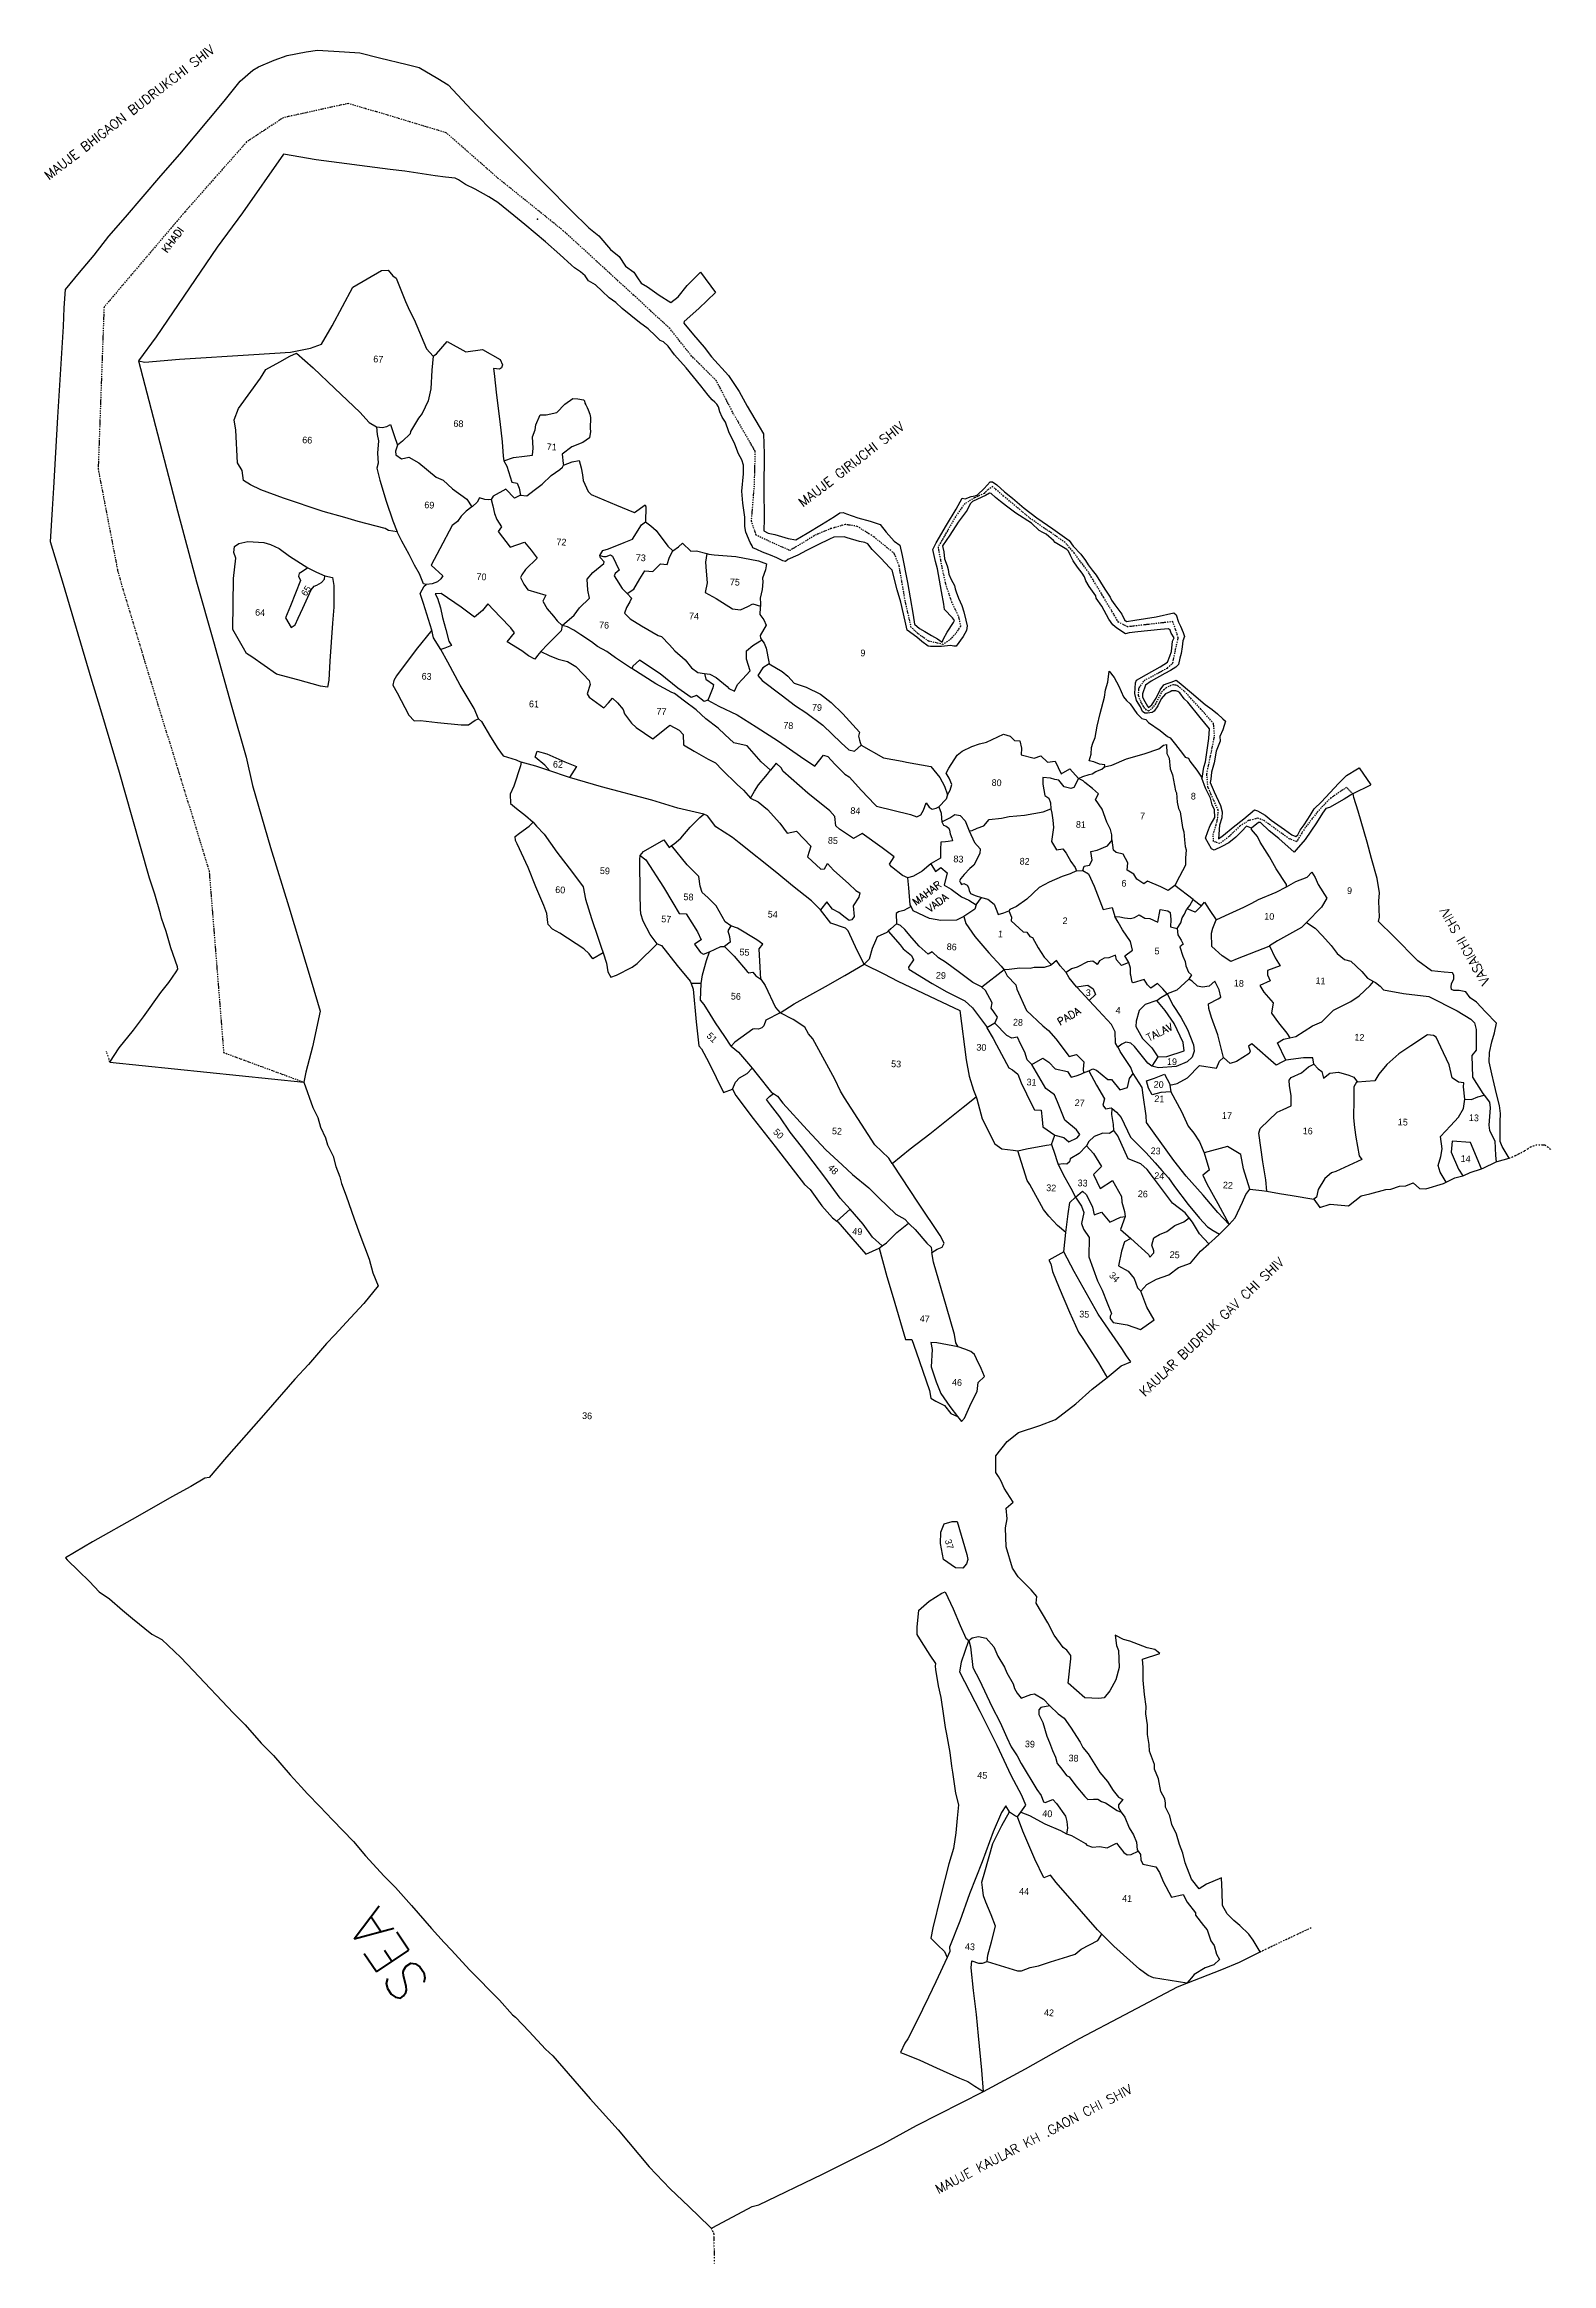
# Model space of a CAD drawing. Header units: feet. Extents: x 265428 to 267460, y 2141382 to 2144375.
import ezdxf
from ezdxf.enums import TextEntityAlignment as Align

# ---------------------------------------------------------------- set-up
doc = ezdxf.new("R2010")
doc.units = ezdxf.units.FT
doc.header["$LTSCALE"] = 0.3
doc.header["$MEASUREMENT"] = 0
doc.linetypes.add('DASHDOT', pattern=[1, 0.5, -0.25, 0, -0.25])
doc.linetypes.add('DIVIDE', pattern=[1.25, 0.5, -0.25, 0, -0.25, 0, -0.25])
for name, color, linetype in [('OFF', 1, 'Continuous'), ('POLY_PARCEL', 6, 'Continuous'), ('POLY_WATER', 4, 'Continuous'), ('TEXT_MAPIN', 7, 'Continuous'), ('TEXT_MAPOUT', 7, 'Continuous'), ('TEXT_PARCEL', 7, 'Continuous'), ('V_BOUND_LINE', 7, 'Continuous'), ('V_BOUND_STREAM_LINE', 7, 'DASHDOT'), ('V_DIVIDE_LINE', 7, 'DIVIDE')]:
    doc.layers.add(name, color=color, linetype=linetype)
doc.styles.get("Standard").update_dxf_attribs({"font": 'simplex.shx'})
doc.styles.add('TEXT_MAP', font='', dxfattribs={"height": 1.8})
doc.styles.get('TEXT_MAP').set_extended_font_data('Kruti Dev 050')

msp = doc.modelspace()

# ---------------------------------------------------------------- texts
at = {"layer": 'TEXT_MAPIN'}
for s, rotation, p in [('KHADI', 53.6193, (265601, 2144111.7)), ('MAHAR', 36.5334, (266617.9, 2143230.8)), ('VADA', 36.5334, (266631.7, 2143217.6)), ('PADA', 30.6661, (266809.2, 2143064.7)), ('TALAV', 26.3945, (266931.8, 2143043.3))]:
    msp.add_text(s, height=10.05, rotation=rotation, dxfattribs=at).set_placement(p, align=Align.MIDDLE)
at = {"layer": 'TEXT_MAPOUT'}
for s, height, rotation, p in [('MAUJE BHIGAON BUDRUKCHI SHIV', 12.561, 37.708, (265434, 2144191.8)), ('MAUJE GIRIJCHI SHIV', 12.561, 37.708, (266450.7, 2143750.7)), ('VASAICHI SHIV', 12.561, 119.469, (267377.2, 2143111.1)), ('KAULAR BUDRUK GAV CHI SHIV', 12.561, 43.7581, (266911.7, 2142550.9)), ('SEA', 52.56, 123.7939, (265949.4, 2141760)), ('MAUJE KAULAR KH .GAON CHI SHIV', 12.561, 27.6, (266633.2, 2141476.1))]:
    msp.add_text(s, height=height, rotation=rotation, dxfattribs=at).set_placement(p)
at = {"layer": 'TEXT_PARCEL', "style": 'TEXT_MAP'}
for s, rotation, p in [('67', 357.3267, (265878.2, 2143950.8)), ('66', 357.3267, (265782.4, 2143841.7)), ('68', 357.3267, (265986.2, 2143863.8)), ('71', 357.3267, (266112, 2143832.4)), ('69', 357.3267, (265947, 2143754)), ('72', 357.3267, (266125.1, 2143704.2)), ('70', 357.3267, (266017.3, 2143657.3)), ('73', 357.3267, (266232.1, 2143683)), ('65', 56.5409, (265780.8, 2143638.4)), ('75', 357.3267, (266358.9, 2143650.1)), ('64', 357.3267, (265718.9, 2143609.2)), ('74', 357.3267, (266303.8, 2143604.2)), ('76', 357.3267, (266182.6, 2143592.1)), ('9', 357.3267, (266531.5, 2143554.6)), ('63', 357.3267, (265943.4, 2143523)), ('61', 357.3267, (266088.1, 2143485.7)), ('79', 357.3267, (266469.6, 2143481.1)), ('77', 357.3267, (266260, 2143475.6)), ('78', 357.3267, (266430.9, 2143456.7)), ('62', 357.3267, (266120.4, 2143404.3)), ('80', 357.3267, (266711.8, 2143379.6)), ('8', 357.3267, (266977, 2143361.4)), ('84', 357.3267, (266521.4, 2143341.7)), ('7', 357.3267, (266908.5, 2143334.7)), ('85', 357.3267, (266491.1, 2143301.6)), ('81', 357.3267, (266825.4, 2143323.1)), ('83', 357.3267, (266660.3, 2143276.6)), ('82', 357.3267, (266749.6, 2143273.5)), ('59', 357.3267, (266183.7, 2143260.8)), ('6', 357.3267, (266883.5, 2143244)), ('60', 357.3267, (266123.5, 2143235.1)), ('58', 357.3267, (266296.4, 2143225.5)), ('9', 357.3267, (267187.6, 2143233.9)), ('57', 357.3267, (266266.4, 2143195.6)), ('54', 357.3267, (266410, 2143202)), ('2', 357.3267, (266804.1, 2143193.5)), ('10', 357.3267, (267079.4, 2143199.3)), ('55', 357.3267, (266371.9, 2143150.9)), ('86', 357.3267, (266651.3, 2143158.2)), ('1', 357.3267, (266717.1, 2143175.6)), ('5', 357.3267, (266928.1, 2143152.5)), ('29', 357.3267, (266636.7, 2143119.7)), ('56', 357.3267, (266360.3, 2143091.5)), ('3', 357.3267, (266835.4, 2143096.4)), ('18', 357.3267, (267038.4, 2143109.1)), ('11', 357.3267, (267148.5, 2143112.3)), ('4', 357.3267, (266875.6, 2143072.6)), ('51', 315.5645, (266328, 2143035.8)), ('28', 357.3267, (266740.6, 2143056.4)), ('12', 357.3267, (267200.9, 2143036.3)), ('53', 357.3267, (266576.3, 2143000.3)), ('30', 357.3267, (266691.3, 2143022.6)), ('19', 357.3267, (266948.2, 2143003.4)), ('31', 357.3267, (266758.9, 2142975.7)), ('20', 357.3267, (266930.3, 2142972.6)), ('27', 357.3267, (266823.8, 2142947.9)), ('21', 357.3267, (266931.2, 2142953.3)), ('50', 315.5645, (266417.7, 2142906.1)), ('52', 357.3267, (266496.6, 2142909.7)), ('17', 357.3267, (267022.3, 2142930.6)), ('16', 357.3267, (267131.3, 2142909.9)), ('15', 357.3267, (267259.5, 2142921.9)), ('13', 357.3267, (267355.3, 2142927.7)), ('23', 357.3267, (266926.2, 2142883)), ('48', 315.5645, (266491.4, 2142858)), ('24', 357.3267, (266931.1, 2142849.5)), ('14', 357.3267, (267344.2, 2142872.5)), ('32', 357.3267, (266785.4, 2142833.1)), ('33', 357.3267, (266827.8, 2142839.7)), ('26', 357.3267, (266908.9, 2142825)), ('22', 357.3267, (267023.6, 2142836.8)), ('49', 357.3267, (266524, 2142774.3)), ('25', 357.3267, (266951.9, 2142743)), ('34', 315.5645, (266870.6, 2142712.8)), ('47', 357.3267, (266614.9, 2142656.6)), ('35', 357.3267, (266830, 2142662.8)), ('46', 357.3267, (266658.4, 2142570.8)), ('36', 357.3267, (266159.7, 2142525.8)), ('37', 286.2243, (266648, 2142352.6)), ('39', 357.3267, (266756.7, 2142083.1)), ('45', 357.3267, (266692.5, 2142040.9)), ('38', 357.3267, (266815.5, 2142064.1)), ('40', 357.3267, (266780.2, 2141989.2)), ('44', 357.3267, (266748.9, 2141884.5)), ('41', 357.3267, (266887.8, 2141874.9)), ('43', 357.3267, (266675.9, 2141809.8)), ('42', 357.3267, (266782.4, 2141720.8))]:
    msp.add_text(s, height=9.04, rotation=rotation, dxfattribs=at).set_placement(p, align=Align.MIDDLE)

# ---------------------------------------------------------------- linework, layer by layer
at = {"layer": 'OFF'}
for p, q in [((266312.5, 2144068.3), (266332.9, 2144040.7)), ((267200.6, 2143399.7), (267216.3, 2143376.9)), ((265516.4, 2143002.6), (265778, 2142975.6)), ((266929.3, 2143009.9), (266920.9, 2142997.2)), ((266785.8, 2142891.5), (266790.3, 2142904.4))]:
    msp.add_line(p, q, dxfattribs=at)
at = {"layer": 'POLY_PARCEL'}
for p, q in [((265843.8, 2144048), (265882.5, 2144070.4)), ((265882.5, 2144070.4), (265891.5, 2144070.8)), ((265891.5, 2144070.8), (265897.8, 2144063)), ((265897.8, 2144063), (265902.5, 2144060.2)), ((265902.5, 2144060.2), (265914.9, 2144028.7)), ((265815.9, 2143995.9), (265843.8, 2144048)), ((265914.9, 2144028.7), (265920.1, 2144016.3)), ((265801.5, 2143970.9), (265815.9, 2143995.9)), ((265920.1, 2144016.3), (265926.5, 2144004.2)), ((265926.5, 2144004.2), (265943, 2143964.6)), ((265710.3, 2143957.2), (265759.8, 2143960.3)), ((265759.8, 2143960.3), (265786.8, 2143965.8)), ((265786.8, 2143965.8), (265801.5, 2143970.9)), ((265943, 2143964.6), (265952, 2143954.6)), ((265956.5, 2143957.9), (265971.2, 2143974.5)), ((265971.2, 2143974.5), (265996.2, 2143960.6)), ((265996.2, 2143960.6), (266018.9, 2143963.6)), ((266018.9, 2143963.6), (266042.3, 2143950.1)), ((265555.1, 2143948.4), (265563.3, 2143946.7)), ((265563.3, 2143946.7), (265610.3, 2143950.6)), ((265610.3, 2143950.6), (265710.3, 2143957.2)), ((265719.2, 2143925), (265726.5, 2143936.9)), ((265726.5, 2143936.9), (265745.6, 2143947.2)), ((265745.6, 2143947.2), (265759.1, 2143955)), ((265759.1, 2143955), (265768.1, 2143959)), ((265768.1, 2143959), (265790.3, 2143939.2)), ((265790.3, 2143939.2), (265819.8, 2143911.4)), ((265950.5, 2143935.9), (265948.8, 2143910.7)), ((265952, 2143954.6), (265950.5, 2143935.9)), ((265952, 2143954.6), (265956.5, 2143957.9)), ((266041.7, 2143937.2), (266033.3, 2143938.4)), ((266033.3, 2143938.4), (266034.5, 2143931.4)), ((266034.5, 2143931.4), (266037.4, 2143902.1)), ((266044.1, 2143939.1), (266041.7, 2143937.2)), ((266042.3, 2143950.1), (266045.7, 2143943.3)), ((266045.7, 2143943.3), (266044.1, 2143939.1)), ((265689.7, 2143884.3), (265719.2, 2143925)), ((265819.8, 2143911.4), (265853.2, 2143879.4)), ((265948.8, 2143910.7), (265945.3, 2143894.7)), ((266037.4, 2143902.1), (266042.1, 2143866.8)), ((265684.1, 2143868.9), (265689.7, 2143884.3)), ((265853.2, 2143879.4), (265865.8, 2143865.2)), ((265932.4, 2143871.1), (265924.3, 2143857.9)), ((265937.4, 2143877.5), (265932.4, 2143871.1)), ((265945.3, 2143894.7), (265937.4, 2143877.5)), ((266090.4, 2143862.2), (266096.4, 2143875.9)), ((266096.4, 2143875.9), (266104.4, 2143875.8)), ((266104.4, 2143875.8), (266118.9, 2143878.9)), ((266118.9, 2143878.9), (266129.7, 2143890.1)), ((266129.7, 2143890.1), (266140.6, 2143897.5)), ((266140.6, 2143897.5), (266147.1, 2143897.4)), ((266147.1, 2143897.4), (266154.9, 2143895.7)), ((266154.9, 2143895.7), (266156.3, 2143894.6)), ((266156.3, 2143894.6), (266156.6, 2143891.4)), ((266156.6, 2143891.4), (266158.1, 2143889.2)), ((266158.1, 2143889.2), (266159.8, 2143885.8)), ((266159.8, 2143885.8), (266161.1, 2143882.5)), ((266161.1, 2143882.5), (266163.4, 2143876.8)), ((266163.4, 2143876.8), (266164.3, 2143872.2)), ((266164.3, 2143872.2), (266163.7, 2143857.1)), ((265686, 2143854.8), (265684.1, 2143868.9)), ((265688.6, 2143811.1), (265686, 2143854.8)), ((265865.8, 2143865.2), (265875.9, 2143859.6)), ((265875.9, 2143859.6), (265876.8, 2143849)), ((265875.9, 2143859.6), (265876.4, 2143859.3)), ((265876.4, 2143859.3), (265883.3, 2143858.7)), ((265876.8, 2143849), (265878.5, 2143840.6)), ((265878.5, 2143840.6), (265877.2, 2143824.2)), ((265883.3, 2143858.7), (265889.9, 2143860)), ((265889.9, 2143860), (265894.6, 2143862.6)), ((265894.6, 2143862.6), (265899.6, 2143847.8)), ((265899.6, 2143847.8), (265904.1, 2143834.8)), ((265910.7, 2143840.1), (265904.1, 2143834.8)), ((265921.2, 2143849.9), (265910.7, 2143840.1)), ((265921.8, 2143853.4), (265921.2, 2143849.9)), ((265924.3, 2143857.9), (265921.8, 2143853.4)), ((266042.1, 2143866.8), (266045.4, 2143839.3)), ((266086.1, 2143846), (266089.6, 2143855.6)), ((266086.9, 2143830.8), (266086.1, 2143846)), ((266089.6, 2143855.6), (266090.4, 2143862.2)), ((266163, 2143844.5), (266153.8, 2143838.5)), ((266164.2, 2143853.4), (266163, 2143844.5)), ((266163.7, 2143857.1), (266164.2, 2143853.4)), ((265694.8, 2143800.5), (265688.6, 2143811.1)), ((265877.9, 2143810.3), (265876.1, 2143803.6)), ((265877.2, 2143824.2), (265877.9, 2143810.3)), ((265904.1, 2143834.8), (265901.3, 2143826.6)), ((265901.3, 2143826.6), (265902, 2143821.7)), ((265902, 2143821.7), (265909.6, 2143816.4)), ((265909.6, 2143816.4), (265919.5, 2143818.6)), ((265919.5, 2143818.6), (265932.7, 2143810.8)), ((265932.7, 2143810.8), (265956.3, 2143791.8)), ((266045.4, 2143839.3), (266046.7, 2143819.8)), ((266046.7, 2143819.8), (266047.5, 2143813.8)), ((266047.5, 2143813.8), (266060.4, 2143818.2)), ((266047.5, 2143813.8), (266051.5, 2143806.6)), ((266060.4, 2143818.2), (266075.1, 2143820)), ((266075.1, 2143820), (266086.2, 2143821.5)), ((266086.2, 2143821.5), (266086.9, 2143830.8)), ((266139, 2143832.5), (266125.9, 2143822.6)), ((266125.9, 2143822.6), (266127.5, 2143810.1)), ((266127.5, 2143810.1), (266128, 2143807.6)), ((266128, 2143807.6), (266139.5, 2143812.5)), ((266153.8, 2143838.5), (266139, 2143832.5)), ((266139.5, 2143812.5), (266149, 2143814.2)), ((266149, 2143814.2), (266151.7, 2143804.1)), ((265696.6, 2143787.2), (265694.8, 2143800.5)), ((265706, 2143781.4), (265696.6, 2143787.2)), ((265719.9, 2143774.7), (265706, 2143781.4)), ((265876.1, 2143803.6), (265880.3, 2143787.8)), ((265880.3, 2143787.8), (265888.9, 2143759.1)), ((265956.3, 2143791.8), (265965.5, 2143787.4)), ((265965.5, 2143787.4), (265978.4, 2143776.1)), ((266051.5, 2143806.6), (266058.1, 2143784.9)), ((266058.1, 2143784.9), (266065.2, 2143783.4)), ((266065.2, 2143783.4), (266068.3, 2143776.6)), ((266088.4, 2143774.1), (266099.3, 2143782.1)), ((266099.3, 2143782.1), (266111.3, 2143793.7)), ((266111.3, 2143793.7), (266123.1, 2143801.9)), ((266123.1, 2143801.9), (266126.7, 2143805)), ((266126.7, 2143805), (266128, 2143807.6)), ((266151.7, 2143804.1), (266153.6, 2143794.9)), ((266153.6, 2143794.9), (266154.4, 2143787)), ((266154.4, 2143787), (266161.1, 2143772.2)), ((265750.5, 2143763.1), (265719.9, 2143774.7)), ((265804, 2143745.3), (265750.5, 2143763.1)), ((265888.9, 2143759.1), (265897.6, 2143732.8)), ((265978.4, 2143776.1), (265997.4, 2143762.1)), ((266004.5, 2143751.5), (265996.7, 2143745.7)), ((265997.4, 2143762.1), (266004.5, 2143751.5)), ((266005.2, 2143752), (266004.5, 2143751.5)), ((266011.7, 2143757.8), (266005.2, 2143752)), ((266014.5, 2143763.8), (266011.7, 2143757.8)), ((266022, 2143761.4), (266014.5, 2143763.8)), ((266026.2, 2143760.9), (266022, 2143761.4)), ((266030.4, 2143761.3), (266026.2, 2143760.9)), ((266033, 2143766.2), (266030.4, 2143761.3)), ((266030.4, 2143761.3), (266032.5, 2143752.9)), ((266032.5, 2143752.9), (266034.8, 2143742.6)), ((266050.1, 2143775.6), (266033, 2143766.2)), ((266061.8, 2143763.5), (266050.1, 2143775.6)), ((266069.8, 2143767.5), (266061.8, 2143763.5)), ((266068.3, 2143776.6), (266069.8, 2143767.5)), ((266069.8, 2143767.5), (266078.4, 2143766.4)), ((266078.4, 2143766.4), (266088.4, 2143774.1)), ((266161.1, 2143772.2), (266165.1, 2143768.1)), ((266165.1, 2143768.1), (266199.5, 2143753.9)), ((266199.5, 2143753.9), (266222.3, 2143744.5)), ((266223.5, 2143743.8), (266237.9, 2143754.3)), ((266237.9, 2143754.3), (266239.1, 2143751.4)), ((266239.1, 2143751.4), (266238.5, 2143731.4)), ((265833.3, 2143737.1), (265804, 2143745.3)), ((265850.9, 2143731.9), (265833.3, 2143737.1)), ((265887.3, 2143722.5), (265850.9, 2143731.9)), ((265891.9, 2143719.5), (265887.3, 2143722.5)), ((265897.6, 2143732.8), (265903.8, 2143717.9)), ((265977.7, 2143726.5), (265961.3, 2143694.9)), ((265984.9, 2143731.9), (265977.7, 2143726.5)), ((265989.7, 2143738.9), (265984.9, 2143731.9)), ((265996.7, 2143745.7), (265989.7, 2143738.9)), ((266034.8, 2143742.6), (266038, 2143734.6)), ((266038, 2143734.6), (266044.2, 2143724.7)), ((266044.2, 2143724.7), (266039.7, 2143718.2)), ((266220.8, 2143708.2), (266233.2, 2143727.4)), ((266222.3, 2143744.5), (266223.5, 2143743.8)), ((266233.2, 2143727.4), (266238.5, 2143731.4)), ((266238.5, 2143731.4), (266245.4, 2143726.1)), ((266245.4, 2143726.1), (266252.7, 2143719.9)), ((265683.6, 2143690.1), (265684.4, 2143698.1)), ((265684.4, 2143698.1), (265690.3, 2143702.2)), ((265690.3, 2143702.2), (265702.4, 2143705)), ((265702.4, 2143705), (265724.1, 2143703.4)), ((265724.1, 2143703.4), (265733, 2143700.7)), ((265733, 2143700.7), (265744.4, 2143695.5)), ((265744.4, 2143695.5), (265758.7, 2143685.3)), ((265903.8, 2143717.9), (265891.9, 2143719.5)), ((265910.1, 2143705.4), (265903.8, 2143717.9)), ((265919.7, 2143687.4), (265910.1, 2143705.4)), ((265961.3, 2143694.9), (265949.3, 2143673)), ((266039.7, 2143718.2), (266056.2, 2143697.3)), ((266056.2, 2143697.3), (266075.5, 2143703.9)), ((266075.5, 2143703.9), (266084.5, 2143693)), ((266084.5, 2143693), (266092.3, 2143682.5)), ((266176.7, 2143686.2), (266181.1, 2143692.6)), ((266181.1, 2143692.6), (266188.4, 2143695)), ((266188.4, 2143695), (266209.8, 2143703.6)), ((266209.8, 2143703.6), (266220.8, 2143708.2)), ((266252.7, 2143719.9), (266268.5, 2143698.7)), ((266268.5, 2143698.7), (266275.3, 2143692.3)), ((266270.7, 2143683.8), (266275.3, 2143692.3)), ((266275.3, 2143692.3), (266282.7, 2143697.6)), ((266282.7, 2143697.6), (266288.1, 2143702.5)), ((266288.1, 2143702.5), (266299.4, 2143691.8)), ((266299.4, 2143691.8), (266307.2, 2143692.3)), ((266307.2, 2143692.3), (266321.1, 2143688.6)), ((265683, 2143655), (265686.2, 2143682.2)), ((265686.2, 2143682.2), (265683.6, 2143690.1)), ((265758.7, 2143685.3), (265783.1, 2143669.4)), ((265771.6, 2143661.5), (265770.6, 2143658)), ((265776.2, 2143664.3), (265771.6, 2143661.5)), ((265783.1, 2143669.4), (265776.2, 2143664.3)), ((265783.1, 2143669.4), (265795.1, 2143663.4)), ((265795.1, 2143663.4), (265806.2, 2143658.4)), ((265927, 2143672.8), (265919.7, 2143687.4)), ((265933.9, 2143661.2), (265927, 2143672.8)), ((265939.1, 2143647.6), (265933.9, 2143661.2)), ((265949.3, 2143673), (265965.1, 2143658.6)), ((266076.6, 2143667.3), (266071.5, 2143660)), ((266092.3, 2143682.5), (266076.6, 2143667.3)), ((266159.9, 2143653.9), (266167.5, 2143662.9)), ((266167.5, 2143662.9), (266182.2, 2143675)), ((266176.7, 2143686.2), (266181.9, 2143684.6)), ((266177.9, 2143683), (266176.7, 2143686.2)), ((266182.9, 2143677.5), (266177.9, 2143683)), ((266181.9, 2143684.6), (266185.2, 2143684.8)), ((266182.2, 2143675), (266182.9, 2143677.5)), ((266185.2, 2143684.8), (266191.2, 2143686.9)), ((266191.2, 2143686.9), (266194, 2143685.2)), ((266194, 2143685.2), (266202.8, 2143666.4)), ((266197.6, 2143661.7), (266196.3, 2143658.5)), ((266202.8, 2143666.4), (266197.6, 2143661.7)), ((266231, 2143654.5), (266237.6, 2143665.2)), ((266237.6, 2143665.2), (266248.5, 2143664.6)), ((266248.5, 2143664.6), (266258.8, 2143674.9)), ((266258.8, 2143674.9), (266267.7, 2143673.7)), ((266267.7, 2143673.7), (266270.7, 2143683.8)), ((266321.1, 2143688.6), (266319.3, 2143677.1)), ((266319.3, 2143677.1), (266320.4, 2143664.8)), ((266320.4, 2143664.8), (266321.7, 2143649.1)), ((266321.1, 2143688.6), (266323.8, 2143687.9)), ((266323.8, 2143687.9), (266330.9, 2143687)), ((266330.9, 2143687), (266360, 2143684.5)), ((266360, 2143684.5), (266391, 2143678.9)), ((266391, 2143678.9), (266401.6, 2143674.6)), ((266400.4, 2143666.5), (266396.2, 2143655.6)), ((266401.6, 2143674.6), (266400.4, 2143666.5)), ((265682, 2143586.3), (265683, 2143655)), ((265773.1, 2143652.2), (265759.9, 2143618)), ((265770.6, 2143658), (265773.1, 2143652.2)), ((265776.6, 2143615), (265787.6, 2143639.6)), ((265787.6, 2143639.6), (265791.9, 2143644.7)), ((265791.9, 2143644.7), (265795.5, 2143645.8)), ((265795.5, 2143645.8), (265801.4, 2143649.6)), ((265801.4, 2143649.6), (265805.6, 2143654.2)), ((265805.6, 2143654.2), (265806.2, 2143658.4)), ((265806.2, 2143658.4), (265816.5, 2143656.5)), ((265816.5, 2143656.5), (265818.1, 2143645.6)), ((265818.1, 2143645.6), (265818.4, 2143616.5)), ((265934.6, 2143634.7), (265940.1, 2143644.7)), ((265939, 2143621.1), (265934.6, 2143634.7)), ((265942.7, 2143646.9), (265939.1, 2143647.6)), ((265940.1, 2143644.7), (265942.7, 2143646.9)), ((265943.3, 2143646.7), (265942.7, 2143646.9)), ((265950.9, 2143647.7), (265943.3, 2143646.7)), ((265957.9, 2143650.6), (265950.9, 2143647.7)), ((265962.9, 2143634.7), (265954.7, 2143634.1)), ((265954.7, 2143634.1), (265958, 2143628.4)), ((265962.6, 2143654.3), (265957.9, 2143650.6)), ((265965.1, 2143658.6), (265962.6, 2143654.3)), ((265990, 2143616.3), (265962.9, 2143634.7)), ((266071.5, 2143660), (266070, 2143656.4)), ((266070, 2143656.4), (266074.5, 2143647.3)), ((266074.5, 2143647.3), (266079.7, 2143639.9)), ((266079.7, 2143639.9), (266103.9, 2143632.6)), ((266103.9, 2143632.6), (266099.9, 2143624.3)), ((266160.6, 2143639.2), (266159.9, 2143653.9)), ((266163, 2143628.6), (266160.6, 2143639.2)), ((266196.3, 2143658.5), (266199.4, 2143653.8)), ((266199.4, 2143653.8), (266207.1, 2143641.7)), ((266207.1, 2143641.7), (266213.6, 2143634.6)), ((266213.6, 2143634.6), (266222.5, 2143640.4)), ((266213.6, 2143634.6), (266219.6, 2143628.5)), ((266222.5, 2143640.4), (266231, 2143654.5)), ((266321.7, 2143649.1), (266319, 2143635.9)), ((266319, 2143635.9), (266333.8, 2143627.8)), ((266395.5, 2143640.3), (266392.8, 2143628.4)), ((266396.6, 2143650.6), (266395.5, 2143640.3)), ((266396.2, 2143655.6), (266396.6, 2143650.6)), ((265759.9, 2143618), (265753.2, 2143602)), ((265753.2, 2143602), (265760.6, 2143589)), ((265766.2, 2143592.3), (265770.3, 2143601.6)), ((265770.3, 2143601.6), (265776.6, 2143615)), ((265818.4, 2143616.5), (265816.5, 2143594.7)), ((265950.3, 2143585.2), (265939, 2143621.1)), ((265958, 2143628.4), (265962, 2143615.5)), ((265962, 2143615.5), (265964.6, 2143602.4)), ((265964.6, 2143602.4), (265969.1, 2143586.2)), ((266007.7, 2143603), (265990, 2143616.3)), ((266018.7, 2143611.6), (266007.7, 2143603)), ((266026, 2143620.6), (266018.7, 2143611.6)), ((266042.4, 2143603.4), (266026, 2143620.6)), ((266057.1, 2143588.6), (266042.4, 2143603.4)), ((266099.9, 2143624.3), (266105.8, 2143614)), ((266105.8, 2143614), (266114.5, 2143604)), ((266114.5, 2143604), (266119.5, 2143598)), ((266126.1, 2143591.6), (266142.3, 2143605.5)), ((266142.3, 2143605.5), (266149.3, 2143615.3)), ((266149.3, 2143615.3), (266163, 2143628.6)), ((266212.7, 2143615.7), (266210.1, 2143608.4)), ((266210.1, 2143608.4), (266217.7, 2143600.6)), ((266217.2, 2143623.4), (266212.7, 2143615.7)), ((266219.6, 2143628.5), (266217.2, 2143623.4)), ((266217.7, 2143600.6), (266233.1, 2143591.1)), ((266333.8, 2143627.8), (266355.6, 2143613.9)), ((266355.6, 2143613.9), (266366.7, 2143612.6)), ((266366.7, 2143612.6), (266376.3, 2143617)), ((266376.3, 2143617), (266383.3, 2143620.9)), ((266383.3, 2143620.9), (266393.3, 2143617.6)), ((266393.1, 2143615.7), (266392.5, 2143606.6)), ((266392.5, 2143606.6), (266398, 2143599.3)), ((266392.8, 2143628.4), (266393.5, 2143621.4)), ((266393.3, 2143617.6), (266393.1, 2143615.7)), ((266393.5, 2143621.4), (266393.3, 2143617.6)), ((265696.6, 2143560.9), (265682, 2143586.3)), ((265760.6, 2143589), (265766.2, 2143592.3)), ((265816.5, 2143594.7), (265812.9, 2143543.5)), ((265950.3, 2143585.2), (265929.2, 2143559.3)), ((265952.4, 2143575.1), (265950.3, 2143585.2)), ((265962.5, 2143559.3), (265952.4, 2143575.1)), ((265969.1, 2143586.2), (265973.1, 2143570.6)), ((265973.1, 2143570.6), (265977.1, 2143564.8)), ((266051.8, 2143569.5), (266061.8, 2143581.5)), ((266061.8, 2143581.5), (266057.1, 2143588.6)), ((266124.9, 2143584.5), (266105.2, 2143565)), ((266119.5, 2143598), (266126.1, 2143591.6)), ((266126.1, 2143591.6), (266124.9, 2143584.5)), ((266133.2, 2143589.6), (266126.1, 2143591.6)), ((266142, 2143585.3), (266133.2, 2143589.6)), ((266151.3, 2143579.2), (266142, 2143585.3)), ((266165.8, 2143569.7), (266151.3, 2143579.2)), ((266233.1, 2143591.1), (266255.4, 2143578.1)), ((266255.4, 2143578.1), (266259.9, 2143576.7)), ((266259.9, 2143576.7), (266271, 2143565.6)), ((266392.5, 2143570.4), (266395.4, 2143572)), ((266401.2, 2143592.1), (266392.8, 2143578)), ((266392.8, 2143578), (266393.6, 2143574.6)), ((266393.6, 2143574.6), (266395.4, 2143572)), ((266395.4, 2143572), (266398.3, 2143567.9)), ((266398, 2143599.3), (266401.2, 2143592.1)), ((265700.5, 2143554), (265696.6, 2143560.9)), ((265707.5, 2143549.3), (265700.5, 2143554)), ((265740.8, 2143526), (265707.5, 2143549.3)), ((265812.9, 2143543.5), (265811.7, 2143517.8)), ((265929.2, 2143559.3), (265902.6, 2143523.7)), ((265968.1, 2143561.2), (265962.5, 2143559.3)), ((265972.1, 2143542.1), (265962.5, 2143559.3)), ((265977.1, 2143564.8), (265968.1, 2143561.2)), ((265988.6, 2143511.1), (265972.1, 2143542.1)), ((266071.7, 2143557.6), (266051.8, 2143569.5)), ((266080.8, 2143550.7), (266071.7, 2143557.6)), ((266089.4, 2143546.2), (266080.8, 2143550.7)), ((266092.9, 2143551.3), (266089.4, 2143546.2)), ((266097.4, 2143556.4), (266092.9, 2143551.3)), ((266098.6, 2143557.9), (266097.4, 2143556.4)), ((266097.4, 2143556.4), (266108.7, 2143550.9)), ((266105.2, 2143565), (266098.6, 2143557.9)), ((266108.7, 2143550.9), (266120.8, 2143546.1)), ((266120.8, 2143546.1), (266133.4, 2143543.1)), ((266133.4, 2143543.1), (266144.7, 2143536.3)), ((266173.9, 2143563.4), (266165.8, 2143569.7)), ((266186.5, 2143556.4), (266173.9, 2143563.4)), ((266197.9, 2143547.9), (266186.5, 2143556.4)), ((266218.4, 2143534.5), (266197.9, 2143547.9)), ((266230.3, 2143544.7), (266221.5, 2143536.7)), ((266258.3, 2143526.5), (266230.3, 2143544.7)), ((266271, 2143565.6), (266278, 2143557.2)), ((266278, 2143557.2), (266292, 2143545.4)), ((266292, 2143545.4), (266300.3, 2143534.7)), ((266374.5, 2143546), (266374.8, 2143557.5)), ((266379.7, 2143530.5), (266374.5, 2143546)), ((266374.8, 2143557.5), (266383, 2143564.4)), ((266383, 2143564.4), (266392.5, 2143570.4)), ((266398.3, 2143567.9), (266400.9, 2143560.8)), ((266400.9, 2143560.8), (266404.5, 2143542.6)), ((266404.5, 2143542.6), (266405.1, 2143539.8)), ((265769.8, 2143518.1), (265740.8, 2143526)), ((265800.4, 2143509.7), (265769.8, 2143518.1)), ((265811.7, 2143517.8), (265809.8, 2143508.6)), ((265899.3, 2143517.3), (265897.9, 2143511)), ((265897.9, 2143511), (265903.7, 2143501)), ((265902.6, 2143523.7), (265899.3, 2143517.3)), ((266007.4, 2143479.7), (265988.6, 2143511.1)), ((266144.7, 2143536.3), (266154.4, 2143526.1)), ((266154.4, 2143526.1), (266162.5, 2143517.6)), ((266163.9, 2143511.8), (266159.8, 2143499.5)), ((266162.5, 2143517.6), (266163.9, 2143511.8)), ((266219.8, 2143533.6), (266218.4, 2143534.5)), ((266221.5, 2143536.7), (266219.8, 2143533.6)), ((266252.3, 2143512.9), (266219.8, 2143533.6)), ((266273.9, 2143501.1), (266252.3, 2143512.9)), ((266282.2, 2143507.2), (266258.3, 2143526.5)), ((266300.3, 2143534.7), (266309.2, 2143528.2)), ((266309.2, 2143528.2), (266318, 2143527)), ((266318, 2143527), (266325.3, 2143526)), ((266318, 2143527), (266319.8, 2143519.2)), ((266319.8, 2143519.2), (266330.2, 2143512.2)), ((266325.3, 2143526), (266333.9, 2143521.3)), ((266330.2, 2143512.2), (266329, 2143507.4)), ((266333.9, 2143521.3), (266348.5, 2143509.4)), ((266358.2, 2143502.9), (266362.3, 2143512.1)), ((266362.3, 2143512.1), (266369, 2143519.4)), ((266369, 2143519.4), (266379.7, 2143530.5)), ((266396.6, 2143534.3), (266390.1, 2143524.1)), ((266390.1, 2143524.1), (266395.5, 2143517.6)), ((266395.5, 2143517.6), (266421.5, 2143498.2)), ((266405.1, 2143539.8), (266396.6, 2143534.3)), ((266405.1, 2143539.8), (266422.5, 2143529.5)), ((266422.5, 2143529.5), (266430.5, 2143523.1)), ((266430.5, 2143523.1), (266439, 2143514)), ((266439, 2143514), (266455.1, 2143508.2)), ((266858.6, 2143504.9), (266861.7, 2143515.2)), ((266861.7, 2143515.2), (266863.7, 2143530.1)), ((266863.7, 2143530.1), (266870.2, 2143521.6)), ((266870.2, 2143521.6), (266876.6, 2143509.7)), ((265809.8, 2143508.6), (265800.4, 2143509.7)), ((265903.7, 2143501), (265919.5, 2143470.5)), ((266159.8, 2143499.5), (266162.3, 2143494.8)), ((266162.3, 2143494.8), (266182.3, 2143480.7)), ((266182.3, 2143480.7), (266188.4, 2143487.5)), ((266188.4, 2143487.5), (266193.8, 2143493.8)), ((266193.8, 2143493.8), (266200.5, 2143487.1)), ((266200.5, 2143487.1), (266208.1, 2143478.3)), ((266277.6, 2143500.1), (266273.9, 2143501.1)), ((266290.8, 2143489.5), (266277.6, 2143500.1)), ((266299.8, 2143494.7), (266282.2, 2143507.2)), ((266306.8, 2143478), (266290.8, 2143489.5)), ((266307, 2143497.3), (266299.8, 2143494.7)), ((266317.6, 2143489.3), (266307, 2143497.3)), ((266322.4, 2143490.7), (266317.6, 2143489.3)), ((266324.6, 2143496.1), (266322.4, 2143490.7)), ((266322.4, 2143490.7), (266337.1, 2143482.9)), ((266329, 2143507.4), (266324.6, 2143496.1)), ((266337.1, 2143482.9), (266361.9, 2143470.9)), ((266348.5, 2143509.4), (266350.7, 2143506.4)), ((266350.7, 2143506.4), (266358.2, 2143502.9)), ((266421.5, 2143498.2), (266440.7, 2143483.4)), ((266440.7, 2143483.4), (266454.8, 2143474.4)), ((266455.1, 2143508.2), (266474.2, 2143499)), ((266474.2, 2143499), (266488.8, 2143487.9)), ((266488.8, 2143487.9), (266504.5, 2143472.3)), ((266851.3, 2143472.9), (266857.2, 2143494.9)), ((266857.2, 2143494.9), (266858.6, 2143504.9)), ((266876.6, 2143509.7), (266882.9, 2143495.4)), ((266882.9, 2143495.4), (266886.9, 2143490.5)), ((266886.9, 2143490.5), (266892, 2143485.9)), ((266892, 2143485.9), (266900.9, 2143472.9)), ((265919.5, 2143470.5), (265926.6, 2143463.1)), ((265926.6, 2143463.1), (265934.9, 2143463.4)), ((265934.9, 2143463.4), (265958.1, 2143460.7)), ((265958.1, 2143460.7), (265990.1, 2143457.5)), ((265990.1, 2143457.5), (265999.9, 2143457.4)), ((265999.9, 2143457.4), (266009, 2143463.7)), ((266013.3, 2143465.7), (266007.4, 2143479.7)), ((266009, 2143463.7), (266013.3, 2143465.7)), ((266013.3, 2143465.7), (266017.5, 2143462.1)), ((266017.5, 2143462.1), (266029.6, 2143441.5)), ((266208.1, 2143478.3), (266209.9, 2143472.6)), ((266209.9, 2143472.6), (266219.5, 2143459.8)), ((266219.5, 2143459.8), (266226, 2143454.2)), ((266226, 2143454.2), (266248.5, 2143438.7)), ((266248.5, 2143438.7), (266271.3, 2143457.2)), ((266271.3, 2143457.2), (266283.7, 2143450.5)), ((266319.7, 2143465.6), (266306.8, 2143478)), ((266336.4, 2143453.1), (266319.7, 2143465.6)), ((266345.2, 2143444.7), (266336.4, 2143453.1)), ((266361.9, 2143470.9), (266387.6, 2143455.1)), ((266387.6, 2143455.1), (266417.9, 2143435.5)), ((266454.8, 2143474.4), (266477.4, 2143457.3)), ((266477.4, 2143457.3), (266502.4, 2143433.4)), ((266504.5, 2143472.3), (266526.8, 2143447.9)), ((266844.6, 2143440.5), (266847.4, 2143455.9)), ((266847.4, 2143455.9), (266851.3, 2143472.9)), ((266900.9, 2143472.9), (266907.4, 2143466.2)), ((266907.4, 2143466.2), (266913, 2143464.9)), ((266913, 2143464.9), (266916.5, 2143460.8)), ((266916.5, 2143460.8), (266932.1, 2143449.9)), ((266029.6, 2143441.5), (266039.5, 2143425.9)), ((266039.5, 2143425.9), (266046.5, 2143415.9)), ((266089.5, 2143413.9), (266092.3, 2143422.3)), ((266092.3, 2143422.3), (266105.5, 2143418.4)), ((266283.7, 2143450.5), (266289, 2143444.8)), ((266289, 2143444.8), (266289.6, 2143430.5)), ((266289.6, 2143430.5), (266304.2, 2143422.2)), ((266304.2, 2143422.2), (266322.8, 2143411.4)), ((266357.6, 2143433.3), (266345.2, 2143444.7)), ((266375.5, 2143429.5), (266357.6, 2143433.3)), ((266394.2, 2143407.9), (266375.5, 2143429.5)), ((266417.9, 2143435.5), (266447.5, 2143415.1)), ((266502.4, 2143433.4), (266512.7, 2143424.1)), ((266512.7, 2143424.1), (266520.4, 2143422.3)), ((266520.4, 2143422.3), (266529.2, 2143430.3)), ((266526.8, 2143447.9), (266525.6, 2143442.5)), ((266525.6, 2143442.5), (266527.1, 2143437)), ((266527.1, 2143437), (266527.7, 2143434)), ((266527.7, 2143434), (266529.2, 2143430.3)), ((266529.2, 2143430.3), (266559.1, 2143413.2)), ((266658.8, 2143416.6), (266665.2, 2143421.9)), ((266665.2, 2143421.9), (266678.6, 2143428.3)), ((266678.6, 2143428.3), (266688.9, 2143431.9)), ((266688.9, 2143431.9), (266698.2, 2143434.2)), ((266698.2, 2143434.2), (266721, 2143445.1)), ((266721, 2143445.1), (266729.9, 2143442.4)), ((266729.9, 2143442.4), (266735.8, 2143436.5)), ((266735.8, 2143436.5), (266743, 2143436.1)), ((266743, 2143436.1), (266745.3, 2143426.2)), ((266745.3, 2143426.2), (266745, 2143417.1)), ((266839.3, 2143418.1), (266839.9, 2143427.1)), ((266839.9, 2143427.1), (266841.4, 2143433.1)), ((266841.4, 2143433.1), (266844.6, 2143440.5)), ((266910.9, 2143418.7), (266930.7, 2143425.4)), ((266930.7, 2143425.4), (266936.8, 2143430)), ((266932.1, 2143449.9), (266942.2, 2143441.9)), ((266936.8, 2143430), (266940.9, 2143430.9)), ((266940.9, 2143430.9), (266941.4, 2143418.9)), ((266942.2, 2143441.9), (266945.7, 2143440.1)), ((266945.7, 2143440.1), (266952.8, 2143430.9)), ((266952.8, 2143430.9), (266962.3, 2143418.8)), ((266046.5, 2143415.9), (266064.2, 2143410.3)), ((266069.8, 2143402.5), (266060.7, 2143374.7)), ((266064.2, 2143410.3), (266070.8, 2143407.4)), ((266070.8, 2143407.4), (266069.8, 2143402.5)), ((266090.4, 2143401.7), (266070.8, 2143407.4)), ((266102.7, 2143403.2), (266089.5, 2143413.9)), ((266109.5, 2143395.4), (266090.4, 2143401.7)), ((266109.5, 2143395.4), (266102.7, 2143403.2)), ((266105.5, 2143418.4), (266129.8, 2143407.7)), ((266133.1, 2143387.6), (266109.5, 2143395.4)), ((266129.8, 2143407.7), (266145.5, 2143401.4)), ((266145.5, 2143401.4), (266135.9, 2143386.7)), ((266322.8, 2143411.4), (266332.8, 2143406.4)), ((266332.8, 2143406.4), (266341.9, 2143396.9)), ((266341.9, 2143396.9), (266361.9, 2143377.2)), ((266391, 2143376.7), (266402.8, 2143391.3)), ((266407, 2143396.3), (266394.2, 2143407.9)), ((266402.8, 2143391.3), (266407, 2143396.3)), ((266414.5, 2143405.8), (266407, 2143396.3)), ((266421.6, 2143399.4), (266414.5, 2143405.8)), ((266423.5, 2143395.1), (266421.6, 2143399.4)), ((266457.5, 2143365.3), (266423.5, 2143395.1)), ((266447.5, 2143415.1), (266466.5, 2143401.9)), ((266466.5, 2143401.9), (266478.5, 2143416.7)), ((266478.5, 2143416.7), (266484.1, 2143415)), ((266484.1, 2143415), (266493.8, 2143404.4)), ((266493.8, 2143404.4), (266507.2, 2143390.9)), ((266559.1, 2143413.2), (266584.4, 2143408.6)), ((266584.4, 2143408.6), (266590.1, 2143407.3)), ((266590.1, 2143407.3), (266623.3, 2143401.5)), ((266623.3, 2143401.5), (266635.3, 2143386.6)), ((266644, 2143392.3), (266647.5, 2143399.3)), ((266647.9, 2143385.5), (266644, 2143392.3)), ((266647.5, 2143399.3), (266658.8, 2143416.6)), ((266745, 2143417.1), (266762.5, 2143412.6)), ((266762.5, 2143412.6), (266771.3, 2143415.7)), ((266771.3, 2143415.7), (266780.6, 2143407.2)), ((266780.6, 2143407.2), (266790.9, 2143408.8)), ((266790.9, 2143408.8), (266794.6, 2143400.2)), ((266794.6, 2143400.2), (266798.8, 2143391.7)), ((266798.8, 2143391.7), (266810.3, 2143398.4)), ((266810.3, 2143398.4), (266822.3, 2143385.2)), ((266836.4, 2143409.2), (266839.3, 2143418.1)), ((266843, 2143407.5), (266836.4, 2143409.2)), ((266836.7, 2143390.6), (266840.7, 2143391.7)), ((266840.7, 2143391.7), (266845.5, 2143394.6)), ((266850.7, 2143404.5), (266843, 2143407.5)), ((266845.5, 2143394.6), (266853.7, 2143397.9)), ((266857.6, 2143403.7), (266850.7, 2143404.5)), ((266853.7, 2143397.9), (266857.2, 2143401.2)), ((266857.2, 2143401.2), (266857.6, 2143403.7)), ((266857.2, 2143401.2), (266867.3, 2143403.3)), ((266867.3, 2143403.3), (266886.9, 2143411.7)), ((266886.9, 2143411.7), (266910.9, 2143418.7)), ((266941.4, 2143418.9), (266944.6, 2143412.5)), ((266944.6, 2143412.5), (266945.8, 2143398.5)), ((266945.8, 2143398.5), (266948.9, 2143390.3)), ((266962.3, 2143418.8), (266965.8, 2143414.2)), ((266965.8, 2143414.2), (266970.3, 2143412.8)), ((266970.3, 2143412.8), (266972.4, 2143408.5)), ((266972.4, 2143408.5), (266981.8, 2143396.5)), ((266981.8, 2143396.5), (266988.7, 2143385.9)), ((266060.7, 2143374.7), (266056.1, 2143364.3)), ((266056.1, 2143364.3), (266056.4, 2143351.4)), ((266135.9, 2143386.7), (266133.1, 2143387.6)), ((266179.1, 2143374), (266135.9, 2143386.7)), ((266247.1, 2143355.8), (266179.1, 2143374)), ((266361.9, 2143377.2), (266370.7, 2143369.7)), ((266370.7, 2143369.7), (266380.1, 2143358.9)), ((266380.1, 2143358.9), (266385.3, 2143368.3)), ((266385.3, 2143368.3), (266391, 2143376.7)), ((266487.1, 2143341.6), (266457.5, 2143365.3)), ((266507.2, 2143390.9), (266512.8, 2143387.3)), ((266512.8, 2143387.3), (266529.5, 2143369)), ((266529.5, 2143369), (266547.4, 2143350.3)), ((266635.3, 2143386.6), (266641.7, 2143375)), ((266641.7, 2143375), (266645.5, 2143363.1)), ((266645.5, 2143363.1), (266643.8, 2143357.3)), ((266645.5, 2143363.1), (266649.3, 2143369.4)), ((266651.6, 2143377.2), (266647.9, 2143385.5)), ((266649.3, 2143369.4), (266651.6, 2143377.2)), ((266784.4, 2143385.8), (266774.3, 2143386.8)), ((266774.3, 2143386.8), (266774.3, 2143377.7)), ((266774.3, 2143377.7), (266776.6, 2143362.2)), ((266776.6, 2143362.2), (266782.1, 2143358.9)), ((266790.3, 2143383.8), (266784.4, 2143385.8)), ((266795.6, 2143383.2), (266790.3, 2143383.8)), ((266802.9, 2143374.2), (266795.6, 2143383.2)), ((266811.7, 2143371.9), (266802.9, 2143374.2)), ((266816.1, 2143373.1), (266811.7, 2143371.9)), ((266822.3, 2143385.2), (266816.1, 2143373.1)), ((266822.3, 2143385.2), (266828, 2143388.1)), ((266828.5, 2143382.3), (266822.3, 2143385.2)), ((266828, 2143388.1), (266836.7, 2143390.6)), ((266830.9, 2143379.9), (266828.5, 2143382.3)), ((266840.9, 2143371.6), (266830.9, 2143379.9)), ((266849, 2143364.4), (266840.9, 2143371.6)), ((266844.9, 2143356.8), (266849, 2143364.4)), ((266948.9, 2143390.3), (266952.8, 2143368.8)), ((266952.8, 2143368.8), (266954.5, 2143365.9)), ((266954.5, 2143365.9), (266955.4, 2143353.5)), ((266056.4, 2143351.4), (266064.4, 2143344.9)), ((266064.4, 2143344.9), (266076.8, 2143335.5)), ((266076.8, 2143335.5), (266086.9, 2143326.5)), ((266282, 2143345.1), (266247.1, 2143355.8)), ((266317.2, 2143337), (266282, 2143345.1)), ((266298.5, 2143319.7), (266311.6, 2143332.7)), ((266311.6, 2143332.7), (266317.2, 2143337)), ((266322.1, 2143335), (266317.2, 2143337)), ((266333.1, 2143320), (266322.1, 2143335)), ((266380.1, 2143358.9), (266390.3, 2143353.9)), ((266390.3, 2143353.9), (266403, 2143343.3)), ((266403, 2143343.3), (266419.5, 2143325.1)), ((266493.5, 2143334), (266487.1, 2143341.6)), ((266495.1, 2143321.6), (266493.5, 2143334)), ((266547.4, 2143350.3), (266549.7, 2143348)), ((266549.7, 2143348), (266595.7, 2143336.5)), ((266595.7, 2143336.5), (266604.2, 2143333.5)), ((266604.2, 2143333.5), (266609.5, 2143336.1)), ((266609.5, 2143336.1), (266613.4, 2143342.5)), ((266613.4, 2143342.5), (266617, 2143352.3)), ((266617, 2143352.3), (266620.9, 2143346.4)), ((266620.9, 2143346.4), (266624.9, 2143343.9)), ((266624.9, 2143343.9), (266630.1, 2143345.1)), ((266630.1, 2143345.1), (266633.8, 2143347.2)), ((266643.8, 2143357.3), (266633.8, 2143347.2)), ((266633.8, 2143347.2), (266637.2, 2143338.7)), ((266637.2, 2143338.7), (266637.5, 2143331.8)), ((266637.5, 2143331.8), (266638.1, 2143326.6)), ((266638.1, 2143326.6), (266648.9, 2143332.4)), ((266648.9, 2143332.4), (266655.4, 2143336.6)), ((266655.4, 2143336.6), (266662.7, 2143335.5)), ((266662.7, 2143335.5), (266669.5, 2143328.2)), ((266701.8, 2143329.9), (266718.5, 2143331.9)), ((266718.5, 2143331.9), (266728.9, 2143333.9)), ((266728.9, 2143333.9), (266749.6, 2143335.6)), ((266749.6, 2143335.6), (266774.7, 2143340.5)), ((266774.7, 2143340.5), (266784.9, 2143344.4)), ((266782.1, 2143358.9), (266784.5, 2143352.3)), ((266784.5, 2143352.3), (266784.9, 2143344.4)), ((266784.9, 2143344.4), (266786.1, 2143338.7)), ((266786.1, 2143338.7), (266787.4, 2143329.1)), ((266854.1, 2143344), (266844.9, 2143356.8)), ((266860.5, 2143326.3), (266854.1, 2143344)), ((266955.4, 2143353.5), (266957.1, 2143344.8)), ((266957.1, 2143344.8), (266959.3, 2143340.2)), ((266959.3, 2143340.2), (266962.2, 2143319)), ((266062.9, 2143306.9), (266068.5, 2143311.6)), ((266063.1, 2143301.5), (266062.9, 2143306.9)), ((266065.2, 2143297.3), (266063.1, 2143301.5)), ((266068.5, 2143311.6), (266081.4, 2143321)), ((266081.4, 2143321), (266086.9, 2143326.5)), ((266086.9, 2143326.5), (266091.7, 2143321.1)), ((266091.7, 2143321.1), (266101.7, 2143310.2)), ((266101.7, 2143310.2), (266118.8, 2143286)), ((266235.8, 2143286.7), (266263.2, 2143302.4)), ((266263.2, 2143302.4), (266270.3, 2143292.4)), ((266277, 2143297.3), (266286.1, 2143304.7)), ((266286.1, 2143304.7), (266298.5, 2143319.7)), ((266355.5, 2143305.9), (266333.1, 2143320)), ((266364.9, 2143298.3), (266355.5, 2143305.9)), ((266419.5, 2143325.1), (266429.6, 2143311.6)), ((266429.6, 2143311.6), (266442, 2143314.4)), ((266442, 2143314.4), (266461.3, 2143293.9)), ((266500.2, 2143317.1), (266495.1, 2143321.6)), ((266518.8, 2143304.3), (266500.2, 2143317.1)), ((266530.4, 2143311), (266518.8, 2143304.3)), ((266557.5, 2143291.9), (266530.4, 2143311)), ((266638.1, 2143326.6), (266640.3, 2143322.3)), ((266640.3, 2143322.3), (266643.6, 2143321.1)), ((266643.6, 2143321.1), (266647.2, 2143318.2)), ((266652.2, 2143301.3), (266646.4, 2143300.3)), ((266647.2, 2143318.2), (266648.5, 2143315.7)), ((266648.5, 2143315.7), (266649.3, 2143310.5)), ((266649.3, 2143310.5), (266651.5, 2143304.6)), ((266651.5, 2143304.6), (266652.2, 2143301.3)), ((266669.5, 2143328.2), (266674.8, 2143314.6)), ((266674.8, 2143314.6), (266678.7, 2143315.1)), ((266674.8, 2143314.6), (266682, 2143298.8)), ((266678.7, 2143315.1), (266685.7, 2143318.2)), ((266685.7, 2143318.2), (266694.4, 2143321.5)), ((266694.4, 2143321.5), (266701.8, 2143329.9)), ((266788.6, 2143319.1), (266786, 2143300.1)), ((266787.4, 2143329.1), (266788.6, 2143319.1)), ((266865.3, 2143316.5), (266860.5, 2143326.3)), ((266861.2, 2143294.5), (266867.4, 2143301.9)), ((266867.3, 2143309.4), (266865.3, 2143316.5)), ((266867.3, 2143302.6), (266867.3, 2143309.4)), ((266867.4, 2143301.9), (266867.3, 2143302.6)), ((266869.4, 2143288.7), (266867.4, 2143301.9)), ((266962.2, 2143319), (266964.3, 2143313.5)), ((266964.3, 2143313.5), (266964.9, 2143302.4)), ((266964.9, 2143302.4), (266966.1, 2143293.5)), ((267055.4, 2143316.4), (267055.6, 2143318.1)), ((267063.4, 2143307.1), (267055.4, 2143316.4)), ((267066.9, 2143299.5), (267063.4, 2143307.1)), ((266080.2, 2143265), (266065.2, 2143297.3)), ((266118.8, 2143286), (266140.2, 2143258.3)), ((266230.6, 2143275.8), (266231.1, 2143281.5)), ((266231.3, 2143229), (266230.6, 2143275.8)), ((266231.1, 2143281.5), (266235.8, 2143286.7)), ((266231.1, 2143281.5), (266239.1, 2143275.5)), ((266239.1, 2143275.5), (266262.9, 2143238.9)), ((266270.3, 2143292.4), (266273.6, 2143294.8)), ((266273.6, 2143294.8), (266277, 2143297.3)), ((266294.8, 2143268.8), (266273.6, 2143294.8)), ((266415.7, 2143257.9), (266364.9, 2143298.3)), ((266461.3, 2143293.9), (266457, 2143279.7)), ((266457, 2143279.7), (266475, 2143262.9)), ((266573.5, 2143279.8), (266557.5, 2143291.9)), ((266567.3, 2143269.7), (266573.5, 2143279.8)), ((266636, 2143277.8), (266623.6, 2143270.8)), ((266636.2, 2143289.5), (266636, 2143277.8)), ((266636.8, 2143299.4), (266636.2, 2143289.5)), ((266642.7, 2143300), (266636.8, 2143299.4)), ((266646.4, 2143300.3), (266642.7, 2143300)), ((266689.3, 2143284), (266680.9, 2143268.5)), ((266682, 2143298.8), (266689.6, 2143290.4)), ((266689.6, 2143290.4), (266689.3, 2143284)), ((266786, 2143300.1), (266792.4, 2143289.1)), ((266792.4, 2143289.1), (266801.2, 2143290.5)), ((266801.2, 2143290.5), (266805.7, 2143284.5)), ((266805.7, 2143284.5), (266812, 2143273.4)), ((266812, 2143273.4), (266817.6, 2143265.1)), ((266836.9, 2143268.3), (266840.5, 2143275.3)), ((266839, 2143286.8), (266847.3, 2143288.8)), ((266840.5, 2143275.3), (266839, 2143286.8)), ((266847.3, 2143288.8), (266861.2, 2143294.5)), ((266873.1, 2143285.4), (266869.4, 2143288.7)), ((266882.6, 2143283), (266873.1, 2143285.4)), ((266888.6, 2143271.3), (266882.6, 2143283)), ((266888, 2143261.6), (266888.6, 2143271.3)), ((266966.1, 2143293.5), (266967.4, 2143288.9)), ((266967.4, 2143288.9), (266966.3, 2143277.9)), ((266966.3, 2143277.9), (266966.5, 2143268.5)), ((267079.7, 2143279.8), (267066.9, 2143299.5)), ((267088.9, 2143263.4), (267079.7, 2143279.8)), ((266090.4, 2143239.2), (266080.2, 2143265)), ((266140.2, 2143258.3), (266154.6, 2143239.2)), ((266310.5, 2143253.1), (266294.8, 2143268.8)), ((266312.1, 2143240.1), (266310.5, 2143253.1)), ((266436.7, 2143240.5), (266415.7, 2143257.9)), ((266475, 2143262.9), (266479.7, 2143263.6)), ((266479.7, 2143263.6), (266483.7, 2143270.6)), ((266483.7, 2143270.6), (266491.7, 2143261.7)), ((266491.7, 2143261.7), (266512.5, 2143243.2)), ((266512.5, 2143243.2), (266522.1, 2143234.3)), ((266569.9, 2143265.9), (266567.3, 2143269.7)), ((266585.1, 2143254.3), (266569.9, 2143265.9)), ((266592.3, 2143251.2), (266585.1, 2143254.3)), ((266599.9, 2143253.7), (266592.3, 2143251.2)), ((266593.4, 2143237.8), (266592.3, 2143251.2)), ((266611.3, 2143260.4), (266599.9, 2143253.7)), ((266620.4, 2143268.1), (266611.3, 2143260.4)), ((266622.9, 2143270.2), (266620.4, 2143268.1)), ((266623.6, 2143270.8), (266622.9, 2143270.2)), ((266622.9, 2143270.2), (266629.6, 2143259.6)), ((266629.6, 2143259.6), (266636.6, 2143265.3)), ((266636.6, 2143265.3), (266645, 2143258.2)), ((266645, 2143258.2), (266641.1, 2143241.6)), ((266641.1, 2143241.6), (266650.4, 2143236)), ((266663.7, 2143250.4), (266661.8, 2143247.1)), ((266661.8, 2143247.1), (266662.9, 2143244.5)), ((266662.9, 2143244.5), (266664.3, 2143242.5)), ((266667.9, 2143255.8), (266663.7, 2143250.4)), ((266664.3, 2143242.5), (266667.5, 2143243.6)), ((266667.5, 2143243.6), (266671.9, 2143241.3)), ((266675.6, 2143263.8), (266667.9, 2143255.8)), ((266680.9, 2143268.5), (266675.6, 2143263.8)), ((266782.7, 2143245.6), (266769.3, 2143238.4)), ((266800.2, 2143253.1), (266782.7, 2143245.6)), ((266810.8, 2143256.8), (266800.2, 2143253.1)), ((266819.4, 2143260.7), (266810.8, 2143256.8)), ((266817.6, 2143265.1), (266819.4, 2143260.7)), ((266819.4, 2143260.7), (266827.9, 2143261.3)), ((266827.9, 2143261.3), (266829.8, 2143266.9)), ((266827.9, 2143261.3), (266835.8, 2143256.7)), ((266829.8, 2143266.9), (266836.9, 2143268.3)), ((266835.8, 2143256.7), (266843.3, 2143239.9)), ((266897, 2143256.1), (266888, 2143261.6)), ((266900.8, 2143249.3), (266897, 2143256.1)), ((266910.2, 2143243.2), (266900.8, 2143249.3)), ((266915.2, 2143246.8), (266910.2, 2143243.2)), ((266933.4, 2143239), (266915.2, 2143246.8)), ((266958.2, 2143253.3), (266951.9, 2143241)), ((266966.5, 2143268.5), (266958.2, 2143253.3)), ((267102.6, 2143242.5), (267088.9, 2143263.4)), ((267102.8, 2143239), (267102.6, 2143242.5)), ((267102.8, 2143239), (267115.3, 2143246.4)), ((267115.3, 2143246.4), (267130.5, 2143252.3)), ((267130.5, 2143252.3), (267136.8, 2143259)), ((267136.8, 2143259), (267141.1, 2143251.7)), ((267141.1, 2143251.7), (267145.2, 2143242.1)), ((267145.2, 2143242.1), (267157.1, 2143223.9)), ((266101.3, 2143213.8), (266090.4, 2143239.2)), ((266105.5, 2143203.2), (266101.3, 2143213.8)), ((266154.6, 2143239.2), (266157.6, 2143222.3)), ((266157.6, 2143222.3), (266165.7, 2143196.3)), ((266231.9, 2143209.4), (266231.3, 2143229)), ((266262.9, 2143238.9), (266275.2, 2143217.7)), ((266275.2, 2143217.7), (266284, 2143203.2)), ((266314.8, 2143231.7), (266312.1, 2143240.1)), ((266322.3, 2143224.9), (266314.8, 2143231.7)), ((266333.7, 2143213.3), (266322.3, 2143224.9)), ((266346, 2143192.1), (266333.7, 2143213.3)), ((266462.4, 2143220.1), (266436.7, 2143240.5)), ((266474.2, 2143208.2), (266462.4, 2143220.1)), ((266482.9, 2143218.7), (266474.2, 2143208.2)), ((266490.4, 2143209.1), (266482.9, 2143218.7)), ((266526.1, 2143225.4), (266518.6, 2143213.5)), ((266518.6, 2143213.5), (266519.9, 2143199)), ((266522.1, 2143234.3), (266527.6, 2143231.2)), ((266527.6, 2143231.2), (266526.1, 2143225.4)), ((266596.4, 2143212.5), (266586.8, 2143207.4)), ((266595.1, 2143214.9), (266593.4, 2143237.8)), ((266596.4, 2143212.5), (266595.1, 2143214.9)), ((266599.4, 2143207), (266596.4, 2143212.5)), ((266650.4, 2143236), (266664.4, 2143225.8)), ((266664.4, 2143225.8), (266674.3, 2143221.2)), ((266671.9, 2143241.3), (266674.1, 2143238.3)), ((266674.1, 2143238.3), (266674.6, 2143234.2)), ((266674.3, 2143221.2), (266684.3, 2143215)), ((266674.6, 2143234.2), (266676.4, 2143230.1)), ((266676.4, 2143230.1), (266683.1, 2143227.3)), ((266684.3, 2143215), (266682.6, 2143209.2)), ((266683.1, 2143227.3), (266691.5, 2143224.6)), ((266684.3, 2143215), (266691.5, 2143224.6)), ((266691.5, 2143224.6), (266700, 2143222.6)), ((266700, 2143222.6), (266708.6, 2143215.7)), ((266708.6, 2143215.7), (266712, 2143206.9)), ((266738.7, 2143212.5), (266729.7, 2143208.4)), ((266752.4, 2143222.5), (266738.7, 2143212.5)), ((266769.3, 2143238.4), (266752.4, 2143222.5)), ((266843.3, 2143239.9), (266855.5, 2143208.6)), ((266943.2, 2143234.1), (266933.4, 2143239)), ((266951.9, 2143241), (266943.2, 2143234.1)), ((266976.9, 2143222.1), (266951.9, 2143241)), ((266968.5, 2143209.6), (266972.2, 2143213.9)), ((266972.2, 2143213.9), (266976.9, 2143222.1)), ((266976.9, 2143222.1), (266987.9, 2143213.5)), ((266987.9, 2143213.5), (266979.3, 2143204.8)), ((266987.9, 2143213.5), (266991.9, 2143218.6)), ((266991.9, 2143218.6), (266998.5, 2143208.6)), ((267020.4, 2143200.3), (267045, 2143211.9)), ((267045, 2143211.9), (267056, 2143217.2)), ((267056, 2143217.2), (267064.8, 2143221.9)), ((267064.8, 2143221.9), (267088.6, 2143231.8)), ((267088.6, 2143231.8), (267102.8, 2143239)), ((267149.8, 2143211.9), (267129.7, 2143191.1)), ((267157.1, 2143223.9), (267149.8, 2143211.9)), ((266106.8, 2143190.9), (266105.5, 2143203.2)), ((266107, 2143188.3), (266106.8, 2143190.9)), ((266113, 2143182.2), (266107, 2143188.3)), ((266123, 2143176.6), (266113, 2143182.2)), ((266165.7, 2143196.3), (266174.8, 2143169.7)), ((266232.3, 2143202.9), (266231.9, 2143209.4)), ((266235.5, 2143193), (266232.3, 2143202.9)), ((266244.6, 2143174.7), (266235.5, 2143193)), ((266284, 2143203.2), (266293.3, 2143202.8)), ((266293.3, 2143202.8), (266308.6, 2143178.4)), ((266353.4, 2143186.7), (266346, 2143192.1)), ((266353.4, 2143186.7), (266349.3, 2143179.8)), ((266362.5, 2143183.4), (266353.4, 2143186.7)), ((266388.5, 2143167.5), (266362.5, 2143183.4)), ((266488.2, 2143190.1), (266474.2, 2143208.2)), ((266507.9, 2143183.3), (266488.2, 2143190.1)), ((266498.9, 2143204.5), (266490.4, 2143209.1)), ((266507.6, 2143198), (266498.9, 2143204.5)), ((266513, 2143193.9), (266507.6, 2143198)), ((266511.6, 2143180), (266507.9, 2143183.3)), ((266516.8, 2143194.5), (266513, 2143193.9)), ((266519.9, 2143199), (266516.8, 2143194.5)), ((266569, 2143182.5), (266565.6, 2143179.3)), ((266576.7, 2143189.4), (266569, 2143182.5)), ((266579.6, 2143205.6), (266576.6, 2143203.2)), ((266576.6, 2143203.2), (266576.7, 2143189.4)), ((266582.4, 2143187.2), (266576.7, 2143189.4)), ((266586.8, 2143207.4), (266579.6, 2143205.6)), ((266588, 2143181.4), (266582.4, 2143187.2)), ((266621.4, 2143196.3), (266599.4, 2143207)), ((266636.6, 2143193.7), (266621.4, 2143196.3)), ((266657.5, 2143194), (266636.6, 2143193.7)), ((266665.1, 2143197.8), (266657.5, 2143194)), ((266667.4, 2143199.3), (266665.1, 2143197.8)), ((266682.6, 2143209.2), (266667.4, 2143199.3)), ((266667.4, 2143199.3), (266670.4, 2143189.8)), ((266670.4, 2143189.8), (266682.6, 2143172)), ((266712, 2143206.9), (266713.9, 2143201.8)), ((266713.9, 2143201.8), (266721.5, 2143204.1)), ((266721.5, 2143204.1), (266728.2, 2143206.7)), ((266729.7, 2143208.4), (266728.2, 2143206.7)), ((266728.2, 2143206.7), (266731.8, 2143198.2)), ((266731.8, 2143198.2), (266731.6, 2143193.5)), ((266731.6, 2143193.5), (266747.4, 2143178.3)), ((266855.5, 2143208.6), (266867.5, 2143211.2)), ((266867.5, 2143211.2), (266871.3, 2143199.2)), ((266875.7, 2143191.5), (266871.3, 2143199.2)), ((266871.3, 2143199.2), (266877.8, 2143198.9)), ((266881.5, 2143181.3), (266875.7, 2143191.5)), ((266877.8, 2143198.9), (266884.1, 2143197.2)), ((266884.1, 2143197.2), (266892.3, 2143196.3)), ((266892.3, 2143196.3), (266897.6, 2143197.6)), ((266897.6, 2143197.6), (266903.9, 2143201.3)), ((266903.9, 2143201.3), (266911.4, 2143196.8)), ((266911.4, 2143196.8), (266918.3, 2143196.5)), ((266918.3, 2143196.5), (266929.3, 2143191.4)), ((266929.3, 2143191.4), (266932.3, 2143208.5)), ((266932.3, 2143208.5), (266942.8, 2143207)), ((266942.8, 2143207), (266945.6, 2143204.7)), ((266945.6, 2143204.7), (266946.9, 2143195.2)), ((266946.9, 2143195.2), (266946.2, 2143185.2)), ((266946.2, 2143185.2), (266955.2, 2143182.8)), ((266955.2, 2143182.8), (266960.3, 2143190.5)), ((266955.2, 2143182.8), (266956.3, 2143174.4)), ((266960.3, 2143190.5), (266961.8, 2143197.3)), ((266961.8, 2143197.3), (266965.3, 2143202.1)), ((266965.3, 2143202.1), (266967.7, 2143208.7)), ((266967.7, 2143208.7), (266968.5, 2143209.6)), ((266979.3, 2143204.8), (266968.5, 2143209.6)), ((266998.5, 2143208.6), (267007.6, 2143194.5)), ((267001.3, 2143176.6), (267003.2, 2143183.4)), ((267003.2, 2143183.4), (267007.6, 2143194.5)), ((267007.6, 2143194.5), (267020.4, 2143200.3)), ((267123, 2143184.2), (267090.3, 2143166.3)), ((267129.7, 2143191.1), (267123, 2143184.2)), ((267129.7, 2143191.1), (267141.4, 2143183.6)), ((267141.4, 2143183.6), (267151.1, 2143172.9)), ((266155.5, 2143155.5), (266123, 2143176.6)), ((266162.5, 2143148.9), (266155.5, 2143155.5)), ((266174.8, 2143169.7), (266178.6, 2143157.7)), ((266178.6, 2143157.7), (266181.2, 2143150.1)), ((266227, 2143135.7), (266254.2, 2143162.4)), ((266254.2, 2143162.4), (266244.6, 2143174.7)), ((266254.2, 2143162.4), (266260, 2143160.2)), ((266260, 2143160.2), (266281.3, 2143133)), ((266313.4, 2143167.7), (266304.5, 2143161.9)), ((266304.5, 2143161.9), (266312.8, 2143150.6)), ((266308.6, 2143178.4), (266313.4, 2143167.7)), ((266316.8, 2143148.2), (266324.6, 2143151.7)), ((266320.7, 2143139.8), (266324.6, 2143151.7)), ((266324.6, 2143151.7), (266339.9, 2143158.5)), ((266339.9, 2143158.5), (266344.9, 2143158.8)), ((266352.4, 2143164.6), (266344.9, 2143158.8)), ((266344.9, 2143158.8), (266358.1, 2143145.8)), ((266349.3, 2143179.8), (266351.5, 2143172.1)), ((266351.5, 2143172.1), (266352.4, 2143164.6)), ((266396.7, 2143161.6), (266388.5, 2143167.5)), ((266391.5, 2143155.7), (266396.7, 2143161.6)), ((266392.9, 2143130.9), (266391.5, 2143155.7)), ((266524, 2143153.5), (266511.6, 2143180)), ((266533.1, 2143134.9), (266524, 2143153.5)), ((266544.1, 2143156.2), (266539.9, 2143141.5)), ((266548.7, 2143166.2), (266544.1, 2143156.2)), ((266550.7, 2143171.5), (266548.7, 2143166.2)), ((266563.6, 2143177.4), (266550.7, 2143171.5)), ((266565.6, 2143179.3), (266563.6, 2143177.4)), ((266565.6, 2143179.3), (266581.8, 2143160.9)), ((266581.8, 2143160.9), (266585.6, 2143155.5)), ((266585.6, 2143155.5), (266596.9, 2143146.6)), ((266597.6, 2143170.5), (266588, 2143181.4)), ((266607.3, 2143159.1), (266597.6, 2143170.5)), ((266619.6, 2143148.2), (266607.3, 2143159.1)), ((266624.7, 2143151.7), (266619.6, 2143148.2)), ((266633.3, 2143143.2), (266624.7, 2143151.7)), ((266682.6, 2143172), (266701.4, 2143150.3)), ((266747.4, 2143178.3), (266752.7, 2143177.9)), ((266752.7, 2143177.9), (266756.5, 2143172.2)), ((266756.5, 2143172.2), (266760.1, 2143171)), ((266760.1, 2143171), (266767.9, 2143157.1)), ((266767.9, 2143157.1), (266776.1, 2143144.2)), ((266892.4, 2143165.2), (266881.5, 2143181.3)), ((266884.8, 2143146.1), (266895, 2143153.8)), ((266895, 2143153.8), (266892.4, 2143165.2)), ((266956.3, 2143174.4), (266960.5, 2143167.1)), ((266963.3, 2143161.8), (266958.9, 2143158.1)), ((266958.9, 2143158.1), (266963, 2143145.5)), ((266960.5, 2143167.1), (266963.3, 2143161.8)), ((267002, 2143158.8), (267001.3, 2143176.6)), ((267016, 2143146.1), (267002, 2143158.8)), ((267078.7, 2143158.9), (267035.9, 2143142.1)), ((267079.6, 2143159.4), (267078.7, 2143158.9)), ((267090.3, 2143166.3), (267079.6, 2143159.4)), ((267079.6, 2143159.4), (267087.4, 2143143.2)), ((267151.1, 2143172.9), (267162.9, 2143160)), ((267162.9, 2143160), (267171.1, 2143149.4)), ((266167.6, 2143142.2), (266162.5, 2143148.9)), ((266181.2, 2143150.1), (266167.6, 2143142.2)), ((266181.2, 2143150.1), (266185.9, 2143136)), ((266185.9, 2143136), (266187.6, 2143124.6)), ((266187.6, 2143124.6), (266191.5, 2143117.4)), ((266199.3, 2143120), (266220.3, 2143130.6)), ((266220.3, 2143130.6), (266227, 2143135.7)), ((266281.3, 2143133), (266298.8, 2143111.7)), ((266312.8, 2143150.6), (266316.8, 2143148.2)), ((266315.5, 2143120.6), (266320.7, 2143139.8)), ((266358.1, 2143145.8), (266375.7, 2143125)), ((266375.7, 2143125), (266377.8, 2143123.2)), ((266377.8, 2143123.2), (266383.3, 2143123.9)), ((266383.3, 2143123.9), (266387.1, 2143119.2)), ((266393.8, 2143114.4), (266392.9, 2143130.9)), ((266507.2, 2143119.5), (266533.1, 2143134.9)), ((266539.9, 2143141.5), (266533.1, 2143134.9)), ((266533.1, 2143134.9), (266559.6, 2143121.7)), ((266559.6, 2143121.7), (266578.6, 2143111.8)), ((266599.6, 2143140.9), (266593, 2143131)), ((266593, 2143131), (266593.5, 2143127.9)), ((266593.5, 2143127.9), (266624.7, 2143108.9)), ((266596.9, 2143146.6), (266599.6, 2143140.9)), ((266642.8, 2143137.4), (266633.3, 2143143.2)), ((266661.7, 2143123.6), (266642.8, 2143137.4)), ((266679.8, 2143110.1), (266661.7, 2143123.6)), ((266721.8, 2143127), (266691.8, 2143103.9)), ((266701.4, 2143150.3), (266717.8, 2143132.3)), ((266717.8, 2143132.3), (266721.8, 2143127)), ((266728.5, 2143127.7), (266721.8, 2143127)), ((266721.8, 2143127), (266725.9, 2143119.3)), ((266743.1, 2143129.5), (266728.5, 2143127.7)), ((266757.1, 2143128.9), (266743.1, 2143129.5)), ((266762.5, 2143130.3), (266757.1, 2143128.9)), ((266776, 2143130.4), (266762.5, 2143130.3)), ((266784.5, 2143133), (266776, 2143130.4)), ((266776.1, 2143144.2), (266785.8, 2143134.1)), ((266785.8, 2143134.1), (266784.5, 2143133)), ((266792.4, 2143139.7), (266785.8, 2143134.1)), ((266797.4, 2143132.4), (266792.4, 2143139.7)), ((266805.6, 2143123.7), (266797.4, 2143132.4)), ((266812.6, 2143128.6), (266805.6, 2143123.7)), ((266809.7, 2143116.4), (266805.6, 2143123.7)), ((266820.6, 2143130.8), (266812.6, 2143128.6)), ((266834.3, 2143138.1), (266820.6, 2143130.8)), ((266841.6, 2143138.7), (266834.3, 2143138.1)), ((266846.4, 2143135.2), (266841.6, 2143138.7)), ((266847.4, 2143134.6), (266846.4, 2143135.2)), ((266848.2, 2143135.8), (266847.4, 2143134.6)), ((266850.5, 2143139.2), (266848.2, 2143135.8)), ((266856.8, 2143142.9), (266850.5, 2143139.2)), ((266863.2, 2143143.6), (266856.8, 2143142.9)), ((266871.9, 2143146.9), (266863.2, 2143143.6)), ((266873.6, 2143140.5), (266871.9, 2143146.9)), ((266880, 2143133.2), (266873.6, 2143140.5)), ((266890.2, 2143137), (266880, 2143133.2)), ((266890.2, 2143137), (266884.8, 2143146.1)), ((266892.1, 2143129.6), (266890.2, 2143137)), ((266892.4, 2143121.3), (266892.1, 2143129.6)), ((266963, 2143145.5), (266966.2, 2143138.6)), ((266966.2, 2143138.6), (266967, 2143132.5)), ((266967, 2143132.5), (266970.3, 2143124)), ((266970.3, 2143124), (266974.5, 2143120.6)), ((267027.7, 2143138.4), (267016, 2143146.1)), ((267035.9, 2143142.1), (267027.7, 2143138.4)), ((267093.9, 2143132.5), (267076.9, 2143126.2)), ((267076.9, 2143126.2), (267077.1, 2143120.6)), ((267087.4, 2143143.2), (267093.9, 2143132.5)), ((267171.1, 2143149.4), (267180.9, 2143141)), ((267180.9, 2143141), (267189.3, 2143138.8)), ((267189.3, 2143138.8), (267204.4, 2143124.8)), ((267204.4, 2143124.8), (267211.9, 2143116)), ((266191.5, 2143117.4), (266199.3, 2143120)), ((266298.8, 2143111.7), (266299.8, 2143108.8)), ((266313.6, 2143108.8), (266299.8, 2143108.8)), ((266299.8, 2143108.8), (266302.6, 2143101)), ((266302.6, 2143101), (266306.8, 2143057.1)), ((266312.5, 2143086.3), (266313.6, 2143108.8)), ((266313.6, 2143108.8), (266315.5, 2143120.6)), ((266387.1, 2143119.2), (266393.8, 2143114.4)), ((266393.8, 2143114.4), (266399.8, 2143106)), ((266399.8, 2143106), (266413.8, 2143076.5)), ((266438.7, 2143081.4), (266481.3, 2143104.6)), ((266481.3, 2143104.6), (266507.2, 2143119.5)), ((266578.6, 2143111.8), (266630, 2143087.6)), ((266624.7, 2143108.9), (266644.5, 2143097.6)), ((266644.5, 2143097.6), (266668.8, 2143085.2)), ((266691.3, 2143104.3), (266679.8, 2143110.1)), ((266691.8, 2143103.9), (266691.3, 2143104.3)), ((266697, 2143099.4), (266691.8, 2143103.9)), ((266705.6, 2143082.8), (266697, 2143099.4)), ((266725.9, 2143119.3), (266737.6, 2143107)), ((266737.6, 2143107), (266739.2, 2143101)), ((266739.2, 2143101), (266752.1, 2143072.5)), ((266819.6, 2143104.4), (266809.7, 2143116.4)), ((266819.6, 2143104.4), (266834.8, 2143106.7)), ((266820.4, 2143103.5), (266819.6, 2143104.4)), ((266836.5, 2143086), (266820.4, 2143103.5)), ((266834.8, 2143106.7), (266842, 2143101.7)), ((266845.2, 2143093.9), (266836.5, 2143086)), ((266842, 2143101.7), (266845.2, 2143093.9)), ((266892.7, 2143120), (266892.4, 2143121.3)), ((266894.4, 2143110.5), (266892.7, 2143120)), ((266896.1, 2143109.5), (266894.4, 2143110.5)), ((266910.5, 2143114.3), (266896.1, 2143109.5)), ((266915, 2143106.8), (266910.5, 2143114.3)), ((266919.6, 2143102.3), (266915, 2143106.8)), ((266928.9, 2143108.7), (266919.6, 2143102.3)), ((266935.7, 2143101.5), (266928.9, 2143108.7)), ((266933, 2143090.1), (266941.7, 2143095)), ((266941.7, 2143095), (266935.7, 2143101.5)), ((266954.9, 2143100), (266941.7, 2143095)), ((266941.7, 2143095), (266949.7, 2143079)), ((266970.9, 2143114.6), (266954.9, 2143100)), ((266974.5, 2143120.6), (266970.9, 2143114.6)), ((266975.3, 2143111.8), (266970.9, 2143114.6)), ((266982.6, 2143105.2), (266975.3, 2143111.8)), ((266989.4, 2143103.8), (266982.6, 2143105.2)), ((266998.2, 2143105), (266989.4, 2143103.8)), ((267006, 2143112), (266998.2, 2143105)), ((267011.8, 2143100.2), (267006, 2143112)), ((267014.2, 2143090.3), (267011.8, 2143100.2)), ((267080.5, 2143112.4), (267066.5, 2143105.9)), ((267066.5, 2143105.9), (267072.1, 2143097.1)), ((267072.1, 2143097.1), (267084.8, 2143082.7)), ((267077.1, 2143120.6), (267080.5, 2143112.4)), ((267189.4, 2143084.4), (267200.4, 2143092.2)), ((267200.4, 2143092.2), (267215.6, 2143106)), ((267211.9, 2143116), (267219.8, 2143111.5)), ((267215.6, 2143106), (267219.8, 2143111.5)), ((267219.8, 2143111.5), (267222.4, 2143110.1)), ((267222.4, 2143110.1), (267229.1, 2143105.4)), ((267229.1, 2143105.4), (267233.5, 2143100.1)), ((267233.5, 2143100.1), (267260.2, 2143095.5)), ((267260.2, 2143095.5), (267294.4, 2143091.3)), ((266317.7, 2143080.6), (266312.5, 2143086.3)), ((266325.7, 2143067.6), (266317.7, 2143080.6)), ((266332.7, 2143055.6), (266325.7, 2143067.6)), ((266420.2, 2143069.1), (266400.6, 2143059.5)), ((266413.8, 2143076.5), (266420.2, 2143069.1)), ((266420.2, 2143069.1), (266438.7, 2143081.4)), ((266437.5, 2143060.3), (266420.2, 2143069.1)), ((266630, 2143087.6), (266662.2, 2143072.2)), ((266662.2, 2143072.2), (266670.7, 2143005.7)), ((266668.8, 2143085.2), (266679.2, 2143075.8)), ((266679.2, 2143075.8), (266698, 2143050.6)), ((266704.6, 2143075.7), (266705.6, 2143082.8)), ((266708.1, 2143070.4), (266704.6, 2143075.7)), ((266713.2, 2143063.5), (266708.1, 2143070.4)), ((266709.5, 2143055.1), (266713.2, 2143063.5)), ((266752.1, 2143072.5), (266774, 2143051.8)), ((266849.1, 2143072.2), (266836.5, 2143086)), ((266866.9, 2143053.5), (266849.1, 2143072.2)), ((266927.9, 2143086), (266933, 2143090.1)), ((266949.7, 2143079), (266960.1, 2143063.2)), ((266960.1, 2143063.2), (266969.1, 2143046.7)), ((266997.4, 2143081.3), (267010.5, 2143088)), ((266998, 2143075.1), (266997.4, 2143081.3)), ((267001.7, 2143062.7), (266998, 2143075.1)), ((267010, 2143039.6), (267001.7, 2143062.7)), ((267010.5, 2143088), (267014.2, 2143090.3)), ((267084.8, 2143082.7), (267082.6, 2143068.8)), ((267082.6, 2143068.8), (267091.9, 2143055.9)), ((267150.2, 2143057.3), (267166.1, 2143072.8)), ((267166.1, 2143072.8), (267189.4, 2143084.4)), ((267294.4, 2143091.3), (267332.8, 2143071.8)), ((267332.8, 2143071.8), (267351.3, 2143060.9)), ((266306.8, 2143057.1), (266310.4, 2143024.6)), ((266345.2, 2143037.5), (266332.7, 2143055.6)), ((266354.1, 2143024.4), (266345.2, 2143037.5)), ((266383.3, 2143047.2), (266359, 2143029.5)), ((266386, 2143047.8), (266383.3, 2143047.2)), ((266390.7, 2143047.3), (266386, 2143047.8)), ((266395.1, 2143048.8), (266390.7, 2143047.3)), ((266398.1, 2143051.5), (266395.1, 2143048.8)), ((266400.6, 2143059.5), (266398.1, 2143051.5)), ((266453.4, 2143050.1), (266437.5, 2143060.3)), ((266458.4, 2143040.9), (266453.4, 2143050.1)), ((266464, 2143034.2), (266458.4, 2143040.9)), ((266493.5, 2142979.6), (266464, 2143034.2)), ((266698, 2143050.6), (266698.8, 2143049)), ((266709.5, 2143055.1), (266698.8, 2143049)), ((266698.8, 2143049), (266707, 2143034.5)), ((266707, 2143034.5), (266711.8, 2143025.9)), ((266725.6, 2143038.7), (266709.5, 2143055.1)), ((266732.1, 2143034.9), (266725.6, 2143038.7)), ((266739.8, 2143036.2), (266732.1, 2143034.9)), ((266743.8, 2143027.3), (266739.8, 2143036.2)), ((266774, 2143051.8), (266781.6, 2143045.5)), ((266781.6, 2143045.5), (266791.8, 2143034)), ((266791.8, 2143034), (266809.8, 2143010.2)), ((266871.5, 2143043.5), (266866.9, 2143053.5)), ((266872, 2143028.1), (266871.5, 2143043.5)), ((266969.1, 2143046.7), (266977.3, 2143026.2)), ((267014.2, 2143023.3), (267010, 2143039.6)), ((267090.5, 2143028.9), (267098.6, 2143033.9)), ((267091.9, 2143055.9), (267103, 2143041.8)), ((267098.6, 2143033.9), (267106.9, 2143035.4)), ((267103, 2143041.8), (267106.9, 2143035.4)), ((267106.9, 2143035.4), (267115, 2143037.1)), ((267115, 2143037.1), (267137.7, 2143051.7)), ((267137.7, 2143051.7), (267150.2, 2143057.3)), ((267292.9, 2143039.4), (267270.4, 2143024.8)), ((267300.8, 2143038.5), (267292.9, 2143039.4)), ((267304.3, 2143036.3), (267300.8, 2143038.5)), ((267310.8, 2143022.7), (267304.3, 2143036.3)), ((267351.3, 2143060.9), (267356.1, 2143055.6)), ((267356.1, 2143055.6), (267358.5, 2143046.8)), ((267358.5, 2143046.8), (267358.1, 2143030.8)), ((266310.4, 2143024.6), (266313.8, 2143020.6)), ((266313.8, 2143020.6), (266324, 2143002.1)), ((266324, 2143002.1), (266343.7, 2142961.9)), ((266359, 2143029.5), (266354.1, 2143024.4)), ((266354.1, 2143024.4), (266363.6, 2143016)), ((266363.6, 2143016), (266380.1, 2142997.3)), ((266670.7, 2143005.7), (266675, 2142984)), ((266711.8, 2143025.9), (266728.3, 2142995)), ((266749.9, 2143016.2), (266743.8, 2143027.3)), ((266753.2, 2143005.8), (266749.9, 2143016.2)), ((266759.5, 2142999.5), (266753.2, 2143005.8)), ((266759.5, 2142999.5), (266774.1, 2143008.2)), ((266774.1, 2143008.2), (266782.3, 2143002.7)), ((266782.3, 2143002.7), (266790.6, 2142993.9)), ((266809.8, 2143010.2), (266819.3, 2143012.9)), ((266819.3, 2143012.9), (266829.3, 2143003.1)), ((266829.3, 2143003.1), (266828.7, 2142993.3)), ((266875.4, 2143023), (266872, 2143028.1)), ((266880.8, 2143026.8), (266875.4, 2143023)), ((266876, 2143022.1), (266875.4, 2143023)), ((266878.2, 2143016.9), (266876, 2143022.1)), ((266892.6, 2142995.6), (266878.2, 2143016.9)), ((266886, 2143029.6), (266880.8, 2143026.8)), ((266892.8, 2143028.3), (266886, 2143029.6)), ((266897.5, 2143023.8), (266892.8, 2143028.3)), ((266915.7, 2143001.4), (266897.5, 2143023.8)), ((266968.5, 2143003.1), (266954, 2142996.8)), ((266975.6, 2143009.4), (266968.5, 2143003.1)), ((266978.1, 2143017.7), (266975.6, 2143009.4)), ((266977.3, 2143026.2), (266978.1, 2143017.7)), ((267008.4, 2142994.6), (267012.1, 2143004.2)), ((267012.1, 2143004.2), (267017.6, 2143008.9)), ((267017.6, 2143008.9), (267014.2, 2143023.3)), ((267026.8, 2143000.9), (267017.6, 2143008.9)), ((267035.1, 2143003.8), (267026.8, 2143000.9)), ((267052.4, 2143014.3), (267035.1, 2143003.8)), ((267056, 2143027.3), (267051.4, 2143024.2)), ((267051.4, 2143024.2), (267053.7, 2143017.4)), ((267053.7, 2143017.4), (267052.4, 2143014.3)), ((267088.5, 2142998.8), (267056, 2143027.3)), ((267096.5, 2143002.5), (267088.5, 2142998.8)), ((267101.8, 2143005.6), (267090.5, 2143028.9)), ((267101.8, 2143005.6), (267096.5, 2143002.5)), ((267125.4, 2143008.6), (267101.8, 2143005.6)), ((267138.1, 2143008.7), (267125.4, 2143008.6)), ((267139.6, 2143000.2), (267138.1, 2143008.7)), ((267254, 2143014.1), (267237.7, 2142999.7)), ((267270.4, 2143024.8), (267254, 2143014.1)), ((267321.7, 2142999.1), (267310.8, 2143022.7)), ((267358.3, 2143018.7), (267352.6, 2143011.6)), ((267352.6, 2143011.6), (267353.3, 2142982.6)), ((267358.1, 2143030.8), (267358.3, 2143018.7)), ((266355.7, 2142966.2), (266359.6, 2142975.7)), ((266359.6, 2142975.7), (266365.1, 2142981.6)), ((266365.1, 2142981.6), (266375.4, 2142987.6)), ((266375.4, 2142987.6), (266382.2, 2142994.6)), ((266380.1, 2142997.3), (266382.2, 2142994.6)), ((266382.2, 2142994.6), (266388.8, 2142985.9)), ((266388.8, 2142985.9), (266408.5, 2142961.9)), ((266501.5, 2142963.4), (266493.5, 2142979.6)), ((266675, 2142984), (266680.7, 2142965.1)), ((266728.3, 2142995), (266733.3, 2142992.3)), ((266733.3, 2142992.3), (266740.6, 2142986.5)), ((266740.6, 2142986.5), (266744.8, 2142974.8)), ((266744.8, 2142974.8), (266759.3, 2142945.2)), ((266778, 2142967.3), (266759.5, 2142999.5)), ((266790.6, 2142993.9), (266807.3, 2142989.9)), ((266807.3, 2142989.9), (266812.4, 2142982.5)), ((266812.4, 2142982.5), (266819.2, 2142984.3)), ((266819.2, 2142984.3), (266825.2, 2142986.7)), ((266825.2, 2142986.7), (266828.9, 2142988.1)), ((266828.7, 2142993.3), (266828.9, 2142988.1)), ((266828.9, 2142988.1), (266836.2, 2142991)), ((266836.2, 2142991), (266841.7, 2142993.6)), ((266836.2, 2142991), (266846.5, 2142971.6)), ((266841.7, 2142993.6), (266846.5, 2142991.7)), ((266846.5, 2142991.7), (266861.6, 2142979.5)), ((266861.6, 2142979.5), (266866.5, 2142979.5)), ((266866.5, 2142979.5), (266878.1, 2142965.2)), ((266888.3, 2142968.7), (266891.1, 2142980.8)), ((266891.1, 2142980.8), (266896.1, 2142987.4)), ((266895, 2142989.1), (266892.6, 2142995.6)), ((266896.1, 2142987.4), (266895, 2142989.1)), ((266908, 2142968.4), (266896.1, 2142987.4)), ((266914, 2142977.5), (266924.7, 2142981)), ((266916.4, 2142967.8), (266914, 2142977.5)), ((266920.9, 2142997.2), (266915.7, 2143001.4)), ((266930.1, 2142994.9), (266920.9, 2142997.2)), ((266924.7, 2142981), (266938.2, 2142986.4)), ((266954, 2142996.8), (266930.1, 2142994.9)), ((266938.2, 2142986.4), (266945.4, 2142972.8)), ((266945.4, 2142972.8), (266945.5, 2142971.7)), ((266945.5, 2142971.7), (266955.3, 2142973.8)), ((266955.3, 2142973.8), (266969.1, 2142981.5)), ((266969.1, 2142981.5), (266985.3, 2142998)), ((266985.3, 2142998), (267008.4, 2142994.6)), ((267106, 2142978.3), (267108.9, 2142981.8)), ((267106.6, 2142970.9), (267106, 2142978.3)), ((267108.9, 2142981.8), (267122.7, 2142988.3)), ((267122.7, 2142988.3), (267132.1, 2142996.4)), ((267132.1, 2142996.4), (267139.6, 2143000.2)), ((267139.6, 2143000.2), (267145.5, 2142993.8)), ((267145.5, 2142993.8), (267150.4, 2142989.9)), ((267150.4, 2142989.9), (267152.5, 2142981.2)), ((267152.5, 2142981.2), (267160.9, 2142987.7)), ((267160.9, 2142987.7), (267172.7, 2142989.1)), ((267172.7, 2142989.1), (267186.5, 2142985.3)), ((267186.5, 2142985.3), (267193.2, 2142982.3)), ((267193.2, 2142982.3), (267198.5, 2142975.7)), ((267197.2, 2142975.6), (267193.6, 2142969.4)), ((267198.5, 2142975.7), (267197.2, 2142975.6)), ((267209.6, 2142976.6), (267198.5, 2142975.7)), ((267221.9, 2142977.5), (267209.6, 2142976.6)), ((267227, 2142986.5), (267221.9, 2142977.5)), ((267237.7, 2142999.7), (267227, 2142986.5)), ((267326.1, 2142981.6), (267321.7, 2142999.1)), ((267334.5, 2142975.8), (267326.1, 2142981.6)), ((267341.7, 2142975), (267334.5, 2142975.8)), ((267341.2, 2142969.4), (267341.7, 2142975)), ((267353.3, 2142982.6), (267367.4, 2142960.4)), ((266343.7, 2142961.9), (266355.7, 2142966.2)), ((266355.7, 2142966.2), (266360.4, 2142957.8)), ((266360.4, 2142957.8), (266383.4, 2142926.9)), ((266401.4, 2142952.4), (266405.8, 2142956.6)), ((266407, 2142945.2), (266401.4, 2142952.4)), ((266405.8, 2142956.6), (266411.1, 2142960.3)), ((266419.7, 2142928.9), (266407, 2142945.2)), ((266408.5, 2142961.9), (266411.1, 2142960.3)), ((266411.1, 2142960.3), (266416.4, 2142956.9)), ((266416.4, 2142956.9), (266423.7, 2142947.3)), ((266423.7, 2142947.3), (266456.5, 2142911.3)), ((266506.5, 2142954.7), (266501.5, 2142963.4)), ((266547.7, 2142891.3), (266506.5, 2142954.7)), ((266666.5, 2142941.8), (266684.1, 2142956.1)), ((266680.7, 2142965.1), (266684.1, 2142956.1)), ((266684.1, 2142956.1), (266685.2, 2142953.4)), ((266685.2, 2142953.4), (266692.4, 2142926.1)), ((266759.3, 2142945.2), (266762.7, 2142938.4)), ((266789.9, 2142958.7), (266778, 2142967.3)), ((266794, 2142949.3), (266789.9, 2142958.7)), ((266803.7, 2142924.4), (266794, 2142949.3)), ((266846.5, 2142971.6), (266857.2, 2142953.2)), ((266857.2, 2142953.2), (266854.8, 2142944.8)), ((266854.8, 2142944.8), (266858.7, 2142939.8)), ((266878.1, 2142965.2), (266888.3, 2142968.7)), ((266909.5, 2142958), (266908, 2142968.4)), ((266913.6, 2142930.1), (266909.5, 2142958)), ((266921.6, 2142958.7), (266916.4, 2142967.8)), ((266933.1, 2142961.6), (266921.6, 2142958.7)), ((266946.7, 2142962.9), (266933.1, 2142961.6)), ((266945.5, 2142971.7), (266946.7, 2142962.9)), ((266946.7, 2142962.9), (266960.9, 2142936.1)), ((267098, 2142938.9), (267109.1, 2142943.8)), ((267109, 2142957.8), (267106.6, 2142970.9)), ((267109.1, 2142943.8), (267109, 2142957.8)), ((267193.6, 2142952.7), (267192.9, 2142927.6)), ((267193.6, 2142969.4), (267193.6, 2142952.7)), ((267341.1, 2142940.4), (267343, 2142952.6)), ((267343, 2142952.6), (267341.2, 2142969.4)), ((267343, 2142952.6), (267352.2, 2142952.5)), ((267352.2, 2142952.5), (267360.5, 2142955.9)), ((267360.5, 2142955.9), (267368.9, 2142958.4)), ((267367.4, 2142960.4), (267368.9, 2142958.4)), ((267368.9, 2142958.4), (267376.4, 2142948.8)), ((267376.4, 2142948.8), (267377.3, 2142940.9)), ((266383.4, 2142926.9), (266413.4, 2142889.1)), ((266433.4, 2142908.4), (266419.7, 2142928.9)), ((266621.7, 2142906.2), (266642.1, 2142922.2)), ((266642.1, 2142922.2), (266666.5, 2142941.8)), ((266692.4, 2142926.1), (266709.6, 2142892.6)), ((266762.7, 2142938.4), (266771.8, 2142937.8)), ((266771.8, 2142937.8), (266773.3, 2142925.4)), ((266773.3, 2142925.4), (266774.2, 2142915.6)), ((266774.2, 2142915.6), (266790.3, 2142904.4)), ((266819.3, 2142911.4), (266803.7, 2142924.4)), ((266858.7, 2142939.8), (266866.3, 2142941.1)), ((266866.3, 2142941.1), (266867.4, 2142940.2)), ((266867.3, 2142931.9), (266867.4, 2142940.2)), ((266869.5, 2142918.4), (266867.3, 2142931.9)), ((266867.4, 2142940.2), (266873.6, 2142935.4)), ((266870, 2142910.5), (266869.5, 2142918.4)), ((266873.6, 2142935.4), (266879.5, 2142927.9)), ((266879.5, 2142927.9), (266892.5, 2142901.5)), ((266914, 2142921.5), (266913.6, 2142930.1)), ((266950.6, 2142870.2), (266914, 2142921.5)), ((266960.9, 2142936.1), (266970.1, 2142916.5)), ((266970.1, 2142916.5), (266977.6, 2142907.1)), ((267065.4, 2142906.8), (267067.2, 2142913.3)), ((267067.2, 2142913.3), (267090, 2142935.2)), ((267090, 2142935.2), (267098, 2142938.9)), ((267192.9, 2142927.6), (267194.1, 2142914.8)), ((267194.1, 2142914.8), (267196.3, 2142901.6)), ((267310.4, 2142902.3), (267323.9, 2142916.8)), ((267323.9, 2142916.8), (267334.7, 2142928.4)), ((267334.7, 2142928.4), (267341.1, 2142940.4)), ((267377.3, 2142940.9), (267375.4, 2142917.9)), ((267375.4, 2142917.9), (267376.4, 2142910.7)), ((266413.4, 2142889.1), (266453, 2142837.8)), ((266448.8, 2142888.8), (266433.4, 2142908.4)), ((266480.2, 2142847.4), (266448.8, 2142888.8)), ((266456.5, 2142911.3), (266481.6, 2142884.5)), ((266481.6, 2142884.5), (266503.5, 2142864.1)), ((266566.4, 2142873.3), (266547.7, 2142891.3)), ((266571.1, 2142866.2), (266595.4, 2142885.9)), ((266595.4, 2142885.9), (266621.7, 2142906.2)), ((266709.6, 2142892.6), (266718.9, 2142886)), ((266718.9, 2142886), (266733.9, 2142884.2)), ((266733.9, 2142884.2), (266740.3, 2142883.3)), ((266740.3, 2142883.3), (266751.9, 2142885.7)), ((266753.1, 2142843), (266740.3, 2142883.3)), ((266751.9, 2142885.7), (266779, 2142890.6)), ((266779, 2142890.6), (266785.8, 2142891.5)), ((266785.8, 2142891.5), (266790.1, 2142878.6)), ((266790.3, 2142904.4), (266802.2, 2142900.9)), ((266802.2, 2142900.9), (266809.2, 2142895.4)), ((266809.2, 2142895.4), (266820.3, 2142900.7)), ((266824, 2142905.3), (266819.3, 2142911.4)), ((266820.3, 2142900.7), (266824, 2142905.3)), ((266832.5, 2142889.4), (266823.3, 2142879.6)), ((266832.9, 2142890), (266832.5, 2142889.4)), ((266836.3, 2142895.6), (266832.9, 2142890)), ((266832.9, 2142890), (266842.5, 2142879.6)), ((266843.5, 2142902.5), (266836.3, 2142895.6)), ((266854.8, 2142907.1), (266843.5, 2142902.5)), ((266863.9, 2142906.5), (266854.8, 2142907.1)), ((266870, 2142910.5), (266863.9, 2142906.5)), ((266875, 2142903.2), (266870, 2142910.5)), ((266889.1, 2142872.4), (266875, 2142903.2)), ((266892.5, 2142901.5), (266913.1, 2142881)), ((266977.6, 2142907.1), (266985.4, 2142895.1)), ((266985.4, 2142895.1), (266991.8, 2142880.3)), ((267023.1, 2142889.1), (266991.8, 2142880.3)), ((267041.2, 2142878.2), (267023.1, 2142889.1)), ((267070.5, 2142868.1), (267065.4, 2142906.8)), ((267196.3, 2142901.6), (267200.6, 2142876.5)), ((267312.4, 2142885.8), (267310.4, 2142902.3)), ((267310.9, 2142875.6), (267312.4, 2142885.8)), ((267326, 2142896.2), (267324.8, 2142881.2)), ((267350.8, 2142894.3), (267326, 2142896.2)), ((267365.7, 2142858.9), (267350.8, 2142894.3)), ((267376.4, 2142910.7), (267383.7, 2142896.7)), ((267383.7, 2142896.7), (267384.5, 2142876.6)), ((266503.5, 2142864.1), (266517.7, 2142851.3)), ((266571.1, 2142866.2), (266566.4, 2142873.3)), ((266571.9, 2142865.1), (266571.1, 2142866.2)), ((266606.4, 2142812.5), (266571.9, 2142865.1)), ((266790.1, 2142878.6), (266793.1, 2142870.1)), ((266793.1, 2142870.1), (266794.6, 2142864.9)), ((266801.3, 2142865.5), (266794.6, 2142864.9)), ((266794.6, 2142864.9), (266803.6, 2142847.2)), ((266806.6, 2142865.1), (266801.3, 2142865.5)), ((266809.9, 2142868.4), (266806.6, 2142865.1)), ((266811, 2142872.2), (266809.9, 2142868.4)), ((266823.3, 2142879.6), (266811, 2142872.2)), ((266853.2, 2142861.8), (266842.2, 2142851.2)), ((266842.5, 2142879.6), (266853.2, 2142861.8)), ((266906.2, 2142865.7), (266889.1, 2142872.4)), ((266914.8, 2142857.8), (266906.2, 2142865.7)), ((266913.1, 2142881), (266925.4, 2142866.8)), ((266923.3, 2142846.7), (266914.8, 2142857.8)), ((266925.4, 2142866.8), (266934.5, 2142856.6)), ((266934.5, 2142856.6), (266943.4, 2142846.8)), ((266967.3, 2142849.1), (266950.6, 2142870.2)), ((266998.3, 2142857), (266989.7, 2142850.5)), ((266991.8, 2142880.3), (266997.9, 2142859.2)), ((266997.9, 2142859.2), (266998.3, 2142857)), ((267044.7, 2142859), (267041.2, 2142878.2)), ((267053.1, 2142831.2), (267044.7, 2142859)), ((267074.7, 2142844.1), (267070.5, 2142868.1)), ((267163.2, 2142853.3), (267154.2, 2142845.8)), ((267169.2, 2142855.3), (267163.2, 2142853.3)), ((267204.2, 2142871.2), (267169.2, 2142855.3)), ((267200.6, 2142876.5), (267204.2, 2142871.2)), ((267307.3, 2142863.5), (267310.9, 2142875.6)), ((267309.9, 2142854.4), (267307.3, 2142863.5)), ((267317.8, 2142840.7), (267309.9, 2142854.4)), ((267324.8, 2142881.2), (267334.5, 2142858.4)), ((267334.5, 2142858.4), (267340.5, 2142849.5)), ((267384.5, 2142876.6), (267385.1, 2142868.2)), ((266453, 2142837.8), (266460.3, 2142830.8)), ((266460.3, 2142830.8), (266476, 2142809.1)), ((266501.1, 2142819.3), (266480.2, 2142847.4)), ((266517.7, 2142851.3), (266539.4, 2142833)), ((266539.4, 2142833), (266552.9, 2142819.7)), ((266756.6, 2142837.5), (266753.1, 2142843)), ((266775, 2142803.8), (266756.6, 2142837.5)), ((266803.6, 2142847.2), (266811.9, 2142832.8)), ((266811.9, 2142832.8), (266818, 2142820.7)), ((266818, 2142820.7), (266827.6, 2142828.9)), ((266827.6, 2142828.9), (266832.9, 2142823.7)), ((266832.9, 2142823.7), (266841.2, 2142807)), ((266842.2, 2142851.2), (266851.4, 2142832.1)), ((266851.4, 2142832.1), (266868, 2142843.1)), ((266868, 2142843.1), (266880.2, 2142821.4)), ((266948.7, 2142812.6), (266923.3, 2142846.7)), ((266943.4, 2142846.8), (266951.6, 2142835)), ((266951.6, 2142835), (266970.2, 2142810.8)), ((266990.3, 2142823.3), (266967.3, 2142849.1)), ((266989.7, 2142850.5), (266995, 2142838.7)), ((267010.1, 2142800.1), (266990.3, 2142823.3)), ((266995, 2142838.7), (267009.9, 2142812.1)), ((267076.3, 2142828.5), (267074.7, 2142844.1)), ((267145.3, 2142830.8), (267143, 2142820.4)), ((267154.2, 2142845.8), (267145.3, 2142830.8)), ((266476, 2142809.1), (266490.7, 2142792.6)), ((266490.7, 2142792.6), (266496.3, 2142788.2)), ((266514.3, 2142804.5), (266496.3, 2142788.2)), ((266514.3, 2142804.5), (266501.1, 2142819.3)), ((266532.1, 2142784), (266514.3, 2142804.5)), ((266552.9, 2142819.7), (266576, 2142797.8)), ((266576, 2142797.8), (266588.1, 2142791.1)), ((266635.7, 2142768.9), (266606.4, 2142812.5)), ((266782.3, 2142795.1), (266775, 2142803.8)), ((266793.9, 2142782.2), (266782.3, 2142795.1)), ((266841.2, 2142807), (266843.5, 2142796.9)), ((266843.5, 2142796.9), (266853, 2142800.2)), ((266853, 2142800.2), (266864.4, 2142786.9)), ((266864.4, 2142786.9), (266878.9, 2142793.6)), ((266885.2, 2142794.4), (266878.7, 2142777.1)), ((266878.9, 2142793.6), (266885.2, 2142794.4)), ((266880.2, 2142821.4), (266880.8, 2142813.8)), ((266880.8, 2142813.8), (266884.2, 2142801.5)), ((266884.2, 2142801.5), (266885.2, 2142794.4)), ((266966.2, 2142799.5), (266948.7, 2142812.6)), ((266964, 2142787.2), (266971.3, 2142792.8)), ((266971, 2142793.2), (266966.2, 2142799.5)), ((266970.2, 2142810.8), (266985.2, 2142792.2)), ((266971.3, 2142792.8), (266971, 2142793.2)), ((266976.1, 2142786.9), (266971.3, 2142792.8)), ((267009.9, 2142812.1), (267025.1, 2142783.8)), ((267025.1, 2142783.8), (267010.1, 2142800.1)), ((267143, 2142820.4), (267139.3, 2142817.8)), ((266496.3, 2142788.2), (266497.6, 2142787.2)), ((266497.6, 2142787.2), (266535.6, 2142743.6)), ((266544.6, 2142766.9), (266532.1, 2142784)), ((266557.7, 2142755.1), (266544.6, 2142766.9)), ((266563.4, 2142759.1), (266577.1, 2142772.8)), ((266577.1, 2142772.8), (266593.1, 2142785.7)), ((266588.1, 2142791.1), (266593.1, 2142785.7)), ((266593.1, 2142785.7), (266594.9, 2142783.6)), ((266594.9, 2142783.6), (266602, 2142777.2)), ((266602, 2142777.2), (266617.6, 2142758.7)), ((266640.9, 2142758.8), (266635.7, 2142768.9)), ((266805.3, 2142772.9), (266793.9, 2142782.2)), ((266878.7, 2142777.1), (266892.9, 2142765)), ((266892.9, 2142765), (266884.2, 2142760.3)), ((266892.9, 2142765), (266916.6, 2142743.1)), ((266920.9, 2142755.7), (266923.6, 2142765.9)), ((266923.6, 2142765.9), (266931.5, 2142770.1)), ((266931.5, 2142770.1), (266941.5, 2142774.2)), ((266941.5, 2142774.2), (266952, 2142782.4)), ((266952, 2142782.4), (266964, 2142787.2)), ((266985.5, 2142771.3), (266976.1, 2142786.9)), ((266985.2, 2142792.2), (266996.1, 2142780.8)), ((266997.7, 2142757.6), (266985.5, 2142771.3)), ((266996.1, 2142780.8), (267003.9, 2142775.8)), ((267003.9, 2142775.8), (267012.3, 2142770.9)), ((266535.6, 2142743.6), (266553.4, 2142752)), ((266553.4, 2142752), (266557.7, 2142755.1)), ((266553.4, 2142752), (266563.8, 2142713.7)), ((266557.7, 2142755.1), (266563.4, 2142759.1)), ((266617.6, 2142758.7), (266623.4, 2142753.2)), ((266623.4, 2142753.2), (266624.6, 2142746)), ((266624.6, 2142746), (266631.7, 2142750.3)), ((266626.6, 2142733.1), (266624.6, 2142746)), ((266644.3, 2142672.8), (266626.6, 2142733.1)), ((266631.7, 2142750.3), (266638.3, 2142753.3)), ((266638.3, 2142753.3), (266640.9, 2142758.8)), ((266802.3, 2142747.1), (266782.2, 2142735.8)), ((266782.2, 2142735.8), (266784.8, 2142730.7)), ((266880.2, 2142747.8), (266876.1, 2142727.9)), ((266884.2, 2142760.3), (266880.2, 2142747.8)), ((266916.6, 2142743.1), (266918.5, 2142739.9)), ((266918.5, 2142739.9), (266923.6, 2142745.6)), ((266923.9, 2142748.3), (266920.9, 2142755.7)), ((266923.6, 2142745.6), (266923.9, 2142748.3)), ((266563.8, 2142713.7), (266572.4, 2142685.1)), ((266784.8, 2142730.7), (266787.3, 2142720.5)), ((266787.3, 2142720.5), (266796.2, 2142698.3)), ((266876.1, 2142727.9), (266889, 2142720.7)), ((266889, 2142720.7), (266897.2, 2142710.9)), ((266897.2, 2142710.9), (266901.6, 2142698.4)), ((266572.4, 2142685.1), (266589.1, 2142628.8)), ((266654.9, 2142635.2), (266644.3, 2142672.8)), ((266796.2, 2142698.3), (266810, 2142665.4)), ((266901.6, 2142698.4), (266906.2, 2142693.9)), ((266810, 2142665.4), (266822.1, 2142638.7)), ((266589.1, 2142628.8), (266597.3, 2142628.7)), ((266597.3, 2142628.7), (266603.5, 2142612)), ((266631.4, 2142624), (266623.2, 2142624.4)), ((266623.2, 2142624.4), (266624.8, 2142615)), ((266624.8, 2142615), (266623.5, 2142592)), ((266659.8, 2142619), (266631.4, 2142624)), ((266656.7, 2142624), (266654.9, 2142635.2)), ((266659.8, 2142619), (266656.7, 2142624)), ((266668.9, 2142615.8), (266659.8, 2142619)), ((266677.2, 2142612.3), (266668.9, 2142615.8)), ((266822.1, 2142638.7), (266828, 2142630)), ((266828, 2142630), (266849.3, 2142597.3)), ((266603.5, 2142612), (266621.3, 2142560)), ((266623.5, 2142592), (266630.1, 2142571.4)), ((266681.9, 2142608.3), (266677.2, 2142612.3)), ((266684.9, 2142602.7), (266681.9, 2142608.3)), ((266691, 2142589.6), (266684.9, 2142602.7)), ((266695.6, 2142578.8), (266691, 2142589.6)), ((266849.3, 2142597.3), (266858.8, 2142581.1)), ((266621.3, 2142560), (266622.9, 2142549.4)), ((266630.1, 2142571.4), (266636.8, 2142556)), ((266636.8, 2142556), (266648.7, 2142538.5)), ((266677.5, 2142542.7), (266685.5, 2142558.5)), ((266685.5, 2142558.5), (266687.1, 2142570.7)), ((266687.1, 2142570.7), (266695.6, 2142578.8)), ((266858.8, 2142581.1), (266860.8, 2142577.3)), ((266622.9, 2142549.4), (266629.9, 2142545.5)), ((266629.9, 2142545.5), (266641.7, 2142539.8)), ((266641.7, 2142539.8), (266649.9, 2142528.9)), ((266648.7, 2142538.5), (266659.2, 2142524.9)), ((266649.9, 2142528.9), (266659.2, 2142524.9)), ((266659.2, 2142524.9), (266664.6, 2142517.9)), ((266668.7, 2142522.8), (266677.5, 2142542.7)), ((266664.6, 2142517.9), (266668.7, 2142522.8)), ((266636.7, 2142369), (266641.2, 2142380.2)), ((266641.2, 2142380.2), (266651.8, 2142383.4)), ((266651.8, 2142383.4), (266658.5, 2142383.4)), ((266658.5, 2142383.4), (266671.5, 2142338.6)), ((266636, 2142353.7), (266636.7, 2142369)), ((266640, 2142332.1), (266636, 2142353.7)), ((266656.2, 2142320.6), (266640, 2142332.1)), ((266666.4, 2142320.3), (266656.2, 2142320.6)), ((266671.2, 2142326.3), (266666.4, 2142320.3)), ((266673, 2142331.8), (266671.2, 2142326.3)), ((266671.5, 2142338.6), (266673, 2142331.8)), ((266621, 2142275.6), (266638, 2142286.4)), ((266638, 2142286.4), (266642.4, 2142288.2)), ((266642.4, 2142288.2), (266653.3, 2142265.5)), ((266606.5, 2142263.4), (266604.1, 2142241)), ((266606.5, 2142263.4), (266621, 2142275.6)), ((266653.3, 2142265.5), (266662.8, 2142242.9)), ((266604.1, 2142241), (266604.2, 2142230.8)), ((266604.2, 2142230.8), (266610, 2142221.4)), ((266662.8, 2142242.9), (266670.3, 2142226)), ((266670.3, 2142226), (266674.2, 2142222.8)), ((266674.2, 2142222.8), (266678.9, 2142226.5)), ((266678.9, 2142226.5), (266687.5, 2142228.1)), ((266687.5, 2142228.1), (266697.8, 2142225.8)), ((266697.8, 2142225.8), (266707.9, 2142214)), ((266610, 2142221.4), (266621.8, 2142202.9)), ((266621.8, 2142202.9), (266629.6, 2142191.5)), ((266662.2, 2142180.2), (266664.4, 2142193.8)), ((266664.4, 2142193.8), (266674.2, 2142222.8)), ((266674.2, 2142222.8), (266676.5, 2142214.1)), ((266676.5, 2142214.1), (266679.9, 2142186.2)), ((266707.9, 2142214), (266713.5, 2142201.8)), ((266713.5, 2142201.8), (266722.5, 2142186.7)), ((266629.6, 2142191.5), (266629, 2142188.2)), ((266629, 2142188.2), (266629.4, 2142183.7)), ((266629.4, 2142183.7), (266633.1, 2142161.8)), ((266689.4, 2142127.2), (266662.2, 2142180.2)), ((266679.9, 2142186.2), (266688.7, 2142169.3)), ((266688.7, 2142169.3), (266705.4, 2142133.7)), ((266722.5, 2142186.7), (266725.6, 2142179.1)), ((266725.6, 2142179.1), (266734.2, 2142164.2)), ((266734.2, 2142164.2), (266735.9, 2142157.9)), ((266633.1, 2142161.8), (266636.4, 2142146)), ((266636.4, 2142146), (266640.4, 2142121.1)), ((266735.9, 2142157.9), (266739.5, 2142151.5)), ((266739.5, 2142151.5), (266745, 2142145.1)), ((266745, 2142145.1), (266757.8, 2142149.9)), ((266757.8, 2142149.9), (266762.8, 2142150.6)), ((266762.8, 2142150.6), (266775.1, 2142143.4)), ((266783.7, 2142134.6), (266771.6, 2142132.2)), ((266775.1, 2142143.4), (266783.7, 2142134.6)), ((266783.7, 2142134.6), (266794.9, 2142123.9)), ((266640.4, 2142121.1), (266642.6, 2142105.2)), ((266642.6, 2142105.2), (266644.3, 2142096.2)), ((266712.4, 2142081.1), (266689.4, 2142127.2)), ((266705.4, 2142133.7), (266716.6, 2142112.2)), ((266716.6, 2142112.2), (266725.4, 2142092)), ((266771.6, 2142132.2), (266768.5, 2142129.2)), ((266768.5, 2142129.2), (266768.9, 2142123)), ((266768.9, 2142123), (266774.1, 2142112.3)), ((266774.1, 2142112.3), (266779.6, 2142093.9)), ((266794.9, 2142123.9), (266802.7, 2142118.2)), ((266802.7, 2142118.2), (266811.3, 2142105.8)), ((266811.3, 2142105.8), (266824.6, 2142085.5)), ((266644.3, 2142096.2), (266648.6, 2142071.9)), ((266731.5, 2142040.7), (266712.4, 2142081.1)), ((266725.4, 2142092), (266731.2, 2142079.4)), ((266731.2, 2142079.4), (266739.3, 2142067.4)), ((266779.6, 2142093.9), (266783.3, 2142085.3)), ((266783.3, 2142085.3), (266787.2, 2142074.6)), ((266787.2, 2142074.6), (266791.3, 2142065.2)), ((266824.6, 2142085.5), (266828.2, 2142078.4)), ((266828.2, 2142078.4), (266835.4, 2142069.8)), ((266648.6, 2142071.9), (266651, 2142053.4)), ((266651, 2142053.4), (266652.2, 2142045)), ((266652.2, 2142045), (266656.4, 2142016.9)), ((266739.3, 2142067.4), (266745, 2142056.8)), ((266745, 2142056.8), (266766, 2142021.7)), ((266791.3, 2142065.2), (266793.4, 2142056.7)), ((266793.4, 2142056.7), (266798.6, 2142051)), ((266798.6, 2142051), (266806.1, 2142040.6)), ((266835.4, 2142069.8), (266851.1, 2142044.9)), ((266851.1, 2142044.9), (266861.2, 2142032.7)), ((266656.4, 2142016.9), (266660.4, 2142001)), ((266745.6, 2142013.6), (266731.5, 2142040.7)), ((266766, 2142021.7), (266771.7, 2142013.7)), ((266806.1, 2142040.6), (266809.7, 2142038.9)), ((266809.7, 2142038.9), (266818.5, 2142026.9)), ((266818.5, 2142026.9), (266830.8, 2142012.2)), ((266861.2, 2142032.7), (266869.1, 2142020.5)), ((266869.1, 2142020.5), (266875.9, 2142011.5)), ((266660.4, 2142001), (266658.8, 2141983)), ((266718.5, 2141990.8), (266707.2, 2141964.5)), ((266724.4, 2141999.7), (266718.5, 2141990.8)), ((266718.7, 2141973.4), (266729.2, 2141991.7)), ((266729.2, 2141991.7), (266724.4, 2141999.7)), ((266729.2, 2141991.7), (266737.3, 2141986.2)), ((266737.3, 2141986.2), (266740.1, 2141985)), ((266740.1, 2141985), (266744.3, 2141991)), ((266747.2, 2141965.6), (266740.1, 2141985)), ((266744.3, 2141991), (266751.4, 2142000.8)), ((266744.3, 2141991), (266756.1, 2141986.7)), ((266751.4, 2142000.8), (266745.6, 2142013.6)), ((266756.1, 2141986.7), (266777, 2141975.3)), ((266771.7, 2142013.7), (266775, 2142005.3)), ((266775, 2142005.3), (266777.2, 2142004.3)), ((266777.2, 2142004.3), (266787.7, 2142008.1)), ((266787.7, 2142008.1), (266792.7, 2142003)), ((266792.7, 2142003), (266804.7, 2141985.9)), ((266804.7, 2141985.9), (266806.4, 2141978.5)), ((266830.8, 2142012.2), (266834.9, 2142008.1)), ((266834.9, 2142008.1), (266842.4, 2142008.9)), ((266842.4, 2142008.9), (266848.2, 2142008.8)), ((266848.2, 2142008.8), (266853.3, 2142005.7)), ((266853.3, 2142005.7), (266858.7, 2142004)), ((266858.7, 2142004), (266874.2, 2141993.4)), ((266874.2, 2141993.4), (266879.6, 2141991.2)), ((266875.9, 2142011.5), (266881.8, 2142008.3)), ((266881.8, 2142008.3), (266875.9, 2142001.1)), ((266875.9, 2142001.1), (266876.2, 2141997.6)), ((266876.2, 2141997.6), (266879.6, 2141991.2)), ((266879.6, 2141991.2), (266884.5, 2141984.7)), ((266884.5, 2141984.7), (266890.4, 2141970.2)), ((266656.8, 2141963.5), (266653.8, 2141942.3)), ((266658.8, 2141983), (266656.8, 2141963.5)), ((266707.2, 2141964.5), (266692.4, 2141924.2)), ((266706.9, 2141949), (266718.7, 2141973.4)), ((266763.2, 2141927.9), (266747.2, 2141965.6)), ((266777, 2141975.3), (266797.9, 2141966.4)), ((266797.9, 2141966.4), (266806.2, 2141962.1)), ((266807.5, 2141969.5), (266806.2, 2141962.1)), ((266806.2, 2141962.1), (266812.9, 2141959.6)), ((266806.4, 2141978.5), (266807.5, 2141969.5)), ((266812.9, 2141959.6), (266831.8, 2141948.9)), ((266890.4, 2141970.2), (266896.3, 2141960.8)), ((266896.3, 2141960.8), (266900.5, 2141950.6)), ((266653.8, 2141942.3), (266647.4, 2141921.4)), ((266695.7, 2141910.8), (266706.9, 2141949)), ((266775.6, 2141902.8), (266763.2, 2141927.9)), ((266831.8, 2141948.9), (266833.3, 2141946.6)), ((266833.3, 2141946.6), (266841, 2141944)), ((266841, 2141944), (266850.3, 2141944.7)), ((266850.3, 2141944.7), (266860.8, 2141943)), ((266860.8, 2141943), (266873.6, 2141949.5)), ((266873.6, 2141949.5), (266883.5, 2141937)), ((266883.5, 2141937), (266887.7, 2141933.5)), ((266887.7, 2141933.5), (266893, 2141934.2)), ((266893, 2141934.2), (266902.8, 2141938.5)), ((266900.5, 2141950.6), (266901.5, 2141940.5)), ((266901.5, 2141940.5), (266902.8, 2141938.5)), ((266902.8, 2141938.5), (266905.7, 2141934)), ((266905.7, 2141934), (266906.1, 2141926.9)), ((266906.1, 2141926.9), (266909.1, 2141920.9)), ((266647.4, 2141921.4), (266636.3, 2141877.4)), ((266692.4, 2141924.2), (266675.2, 2141881.2)), ((266691.7, 2141896.6), (266695.7, 2141910.8)), ((266692.8, 2141889.8), (266691.7, 2141896.6)), ((266784.6, 2141906.4), (266775.6, 2141902.8)), ((266792.3, 2141896.2), (266784.6, 2141906.4)), ((266826.3, 2141857.2), (266792.3, 2141896.2)), ((266909.1, 2141920.9), (266926.3, 2141917.7)), ((266926.3, 2141917.7), (266931.6, 2141909.8)), ((266931.6, 2141909.8), (266936.3, 2141897.6)), ((266936.3, 2141897.6), (266947.5, 2141876.6)), ((266636.3, 2141877.4), (266625.7, 2141835.2)), ((266675.2, 2141881.2), (266662, 2141844.2)), ((266694.1, 2141878.4), (266692.8, 2141889.8)), ((266697.4, 2141869.9), (266694.1, 2141878.4)), ((266704.4, 2141852.7), (266697.4, 2141869.9)), ((266947.5, 2141876.6), (266963.5, 2141880.1)), ((266963.5, 2141880.1), (266968.7, 2141869.7)), ((266968.7, 2141869.7), (266980, 2141855.6)), ((266625.7, 2141835.2), (266622.9, 2141821.4)), ((266662, 2141844.2), (266648.4, 2141809.2)), ((266710.5, 2141837.7), (266704.4, 2141852.7)), ((266704.8, 2141816.3), (266710.5, 2141837.7)), ((266847.6, 2141832.6), (266826.3, 2141857.2)), ((266980, 2141855.6), (266980.1, 2141852.1)), ((266980.1, 2141852.1), (266990.8, 2141838.5)), ((266990.8, 2141838.5), (266995.6, 2141832.5)), ((266622.9, 2141821.4), (266631.9, 2141812.1)), ((266631.9, 2141812.1), (266641.5, 2141803.4)), ((266648.4, 2141809.2), (266648.8, 2141803.3)), ((266699.9, 2141798.2), (266704.8, 2141816.3)), ((266817.9, 2141799.8), (266826, 2141806.4)), ((266826, 2141806.4), (266848.4, 2141818)), ((266853.7, 2141826.6), (266847.6, 2141832.6)), ((266848.4, 2141818), (266853.7, 2141826.6)), ((266869.8, 2141810.7), (266853.7, 2141826.6)), ((266904.6, 2141779.6), (266869.8, 2141810.7)), ((266995.6, 2141832.5), (267000.8, 2141817.7)), ((267000.8, 2141817.7), (267004.9, 2141811.3)), ((267004.9, 2141811.3), (267008.3, 2141799.9)), ((266645.3, 2141795), (266630, 2141762.6)), ((266641.5, 2141803.4), (266645.3, 2141795)), ((266648.8, 2141803.3), (266645.3, 2141795)), ((266677.7, 2141781.1), (266678.2, 2141790.7)), ((266680.5, 2141750.7), (266677.7, 2141781.1)), ((266678.2, 2141790.7), (266687.3, 2141787.7)), ((266687.3, 2141787.7), (266692.7, 2141787.6)), ((266692.7, 2141787.6), (266699.1, 2141790)), ((266699.1, 2141790), (266699.9, 2141798.2)), ((266699.1, 2141790), (266722.5, 2141782.8)), ((266722.5, 2141782.8), (266740.1, 2141777.3)), ((266740.1, 2141777.3), (266745.2, 2141777.1)), ((266745.2, 2141777.1), (266757.1, 2141781.8)), ((266757.1, 2141781.8), (266768.3, 2141784.1)), ((266768.3, 2141784.1), (266784.4, 2141789.6)), ((266784.4, 2141789.6), (266807.6, 2141796.6)), ((266807.6, 2141796.6), (266817.9, 2141799.8)), ((266916.1, 2141771.1), (266904.6, 2141779.6)), ((266992.8, 2141781.3), (266978.3, 2141772.5)), ((267004.5, 2141785.2), (266992.8, 2141781.3)), ((267012.5, 2141792.5), (267004.5, 2141785.2)), ((267008.3, 2141799.9), (267012.5, 2141792.5)), ((266630, 2141762.6), (266620, 2141741.9)), ((266684.6, 2141718.2), (266680.5, 2141750.7)), ((266923.5, 2141767.8), (266916.1, 2141771.1)), ((266945.9, 2141764.1), (266923.5, 2141767.8)), ((266968.1, 2141760.4), (266945.9, 2141764.1)), ((266974.4, 2141768), (266968.1, 2141760.4)), ((266978.3, 2141772.5), (266974.4, 2141768)), ((266620, 2141741.9), (266603.6, 2141708.3)), ((266687.6, 2141689.6), (266684.6, 2141718.2)), ((266592, 2141685.6), (266588.1, 2141679.7)), ((266603.6, 2141708.3), (266592, 2141685.6)), ((266691.8, 2141643.5), (266687.6, 2141689.6)), ((266588.1, 2141679.7), (266582.2, 2141667)), ((266582.2, 2141667), (266589.3, 2141664.6)), ((266589.3, 2141664.6), (266608.2, 2141656.7)), ((266608.2, 2141656.7), (266630.8, 2141646.6)), ((266630.8, 2141646.6), (266661.7, 2141632.6)), ((266661.7, 2141632.6), (266672.9, 2141627.8)), ((266672.9, 2141627.8), (266682.5, 2141621.5)), ((266693.9, 2141614.4), (266691.8, 2141643.5)), ((266682.5, 2141621.5), (266693.9, 2141614.4))]:
    msp.add_line(p, q, dxfattribs=at)
at = {"layer": 'POLY_WATER'}
for p, q in [((265716.6, 2144345.1), (265737.8, 2144353.8)), ((265737.8, 2144353.8), (265755.5, 2144360.1)), ((265755.5, 2144360.1), (265781.1, 2144365.3)), ((265781.1, 2144365.3), (265796.3, 2144367.5)), ((265796.3, 2144367.5), (265832.6, 2144365.2)), ((265832.6, 2144365.2), (265853.2, 2144364.1)), ((265853.2, 2144364.1), (265880, 2144357.2)), ((265880, 2144357.2), (265917, 2144348.3)), ((265670.6, 2144298.7), (265691.9, 2144325.5)), ((265691.9, 2144325.5), (265709.2, 2144340.3)), ((265709.2, 2144340.3), (265716.6, 2144345.1)), ((265917, 2144348.3), (265933.5, 2144344.2)), ((265933.5, 2144344.2), (265958.4, 2144329.2)), ((265958.4, 2144329.2), (265972.4, 2144320.8)), ((265972.4, 2144320.8), (266003.7, 2144287)), ((265610.8, 2144227.3), (265670.6, 2144298.7)), ((266003.7, 2144287), (266038.4, 2144251.9)), ((266038.4, 2144251.9), (266063.4, 2144226.9)), ((265584.8, 2144197.8), (265610.8, 2144227.3)), ((265750.5, 2144227.4), (265694.9, 2144148)), ((265794.4, 2144219.8), (265750.5, 2144227.4)), ((265894.4, 2144206.5), (265794.4, 2144219.8)), ((265914, 2144204.4), (265894.4, 2144206.5)), ((265954.7, 2144198.1), (265914, 2144204.4)), ((266063.4, 2144226.9), (266104.4, 2144185.6)), ((265537.6, 2144142.2), (265584.8, 2144197.8)), ((265968.7, 2144196.1), (265954.7, 2144198.1)), ((265981.9, 2144194.8), (265968.7, 2144196.1)), ((265986.5, 2144192.4), (265981.9, 2144194.8)), ((265995.8, 2144186.1), (265986.5, 2144192.4)), ((266008.8, 2144180.1), (265995.8, 2144186.1)), ((266027, 2144169.6), (266008.8, 2144180.1)), ((266039.5, 2144162.1), (266027, 2144169.6)), ((266104.4, 2144185.6), (266138.2, 2144151.3)), ((265515.1, 2144116.6), (265537.6, 2144142.2)), ((265694.9, 2144148), (265660.9, 2144102)), ((266060.9, 2144144.6), (266039.5, 2144162.1)), ((266075.6, 2144132.3), (266060.9, 2144144.6)), ((266138.2, 2144151.3), (266162.2, 2144128.1)), ((265495, 2144091.2), (265515.1, 2144116.6)), ((266103.7, 2144108.8), (266075.6, 2144132.3)), ((266162.2, 2144128.1), (266175.5, 2144117.3)), ((266175.5, 2144117.3), (266191.4, 2144098.7)), ((265475.4, 2144067.5), (265495, 2144091.2)), ((265660.9, 2144102), (265578.8, 2143980.7)), ((266122.8, 2144092), (266103.7, 2144108.8)), ((266138.7, 2144077.7), (266122.8, 2144092)), ((266191.4, 2144098.7), (266202.9, 2144089.4)), ((266202.9, 2144089.4), (266211.6, 2144076.4)), ((265456.4, 2144044.9), (265475.4, 2144067.5)), ((266142.9, 2144074), (266138.7, 2144077.7)), ((266150.7, 2144068.4), (266142.9, 2144074)), ((266156.9, 2144063), (266150.7, 2144068.4)), ((266161.8, 2144056.5), (266156.9, 2144063)), ((266171.2, 2144050.8), (266161.8, 2144056.5)), ((266180.1, 2144042.5), (266171.2, 2144050.8)), ((266211.6, 2144076.4), (266222.6, 2144068)), ((266222.6, 2144068), (266227.8, 2144060.3)), ((266227.8, 2144060.3), (266232.5, 2144053.3)), ((266232.5, 2144053.3), (266241, 2144048.3)), ((266282.4, 2144034.7), (266294.4, 2144049.9)), ((266294.4, 2144049.9), (266312.5, 2144068.3)), ((265453.6, 2143994.6), (265454.8, 2144020.2)), ((265454.8, 2144020.2), (265456.4, 2144044.9)), ((266189.4, 2144033.7), (266180.1, 2144042.5)), ((266198.3, 2144027.1), (266189.4, 2144033.7)), ((266206.9, 2144018.9), (266198.3, 2144027.1)), ((266241, 2144048.3), (266257, 2144036.9)), ((266257, 2144036.9), (266272.6, 2144027.2)), ((266272.6, 2144027.2), (266282.4, 2144034.7)), ((266332.9, 2144040.7), (266310.5, 2144019)), ((265446.1, 2143872.4), (265453.6, 2143994.6)), ((266230.5, 2144000.1), (266206.9, 2144018.9)), ((266242, 2143991.5), (266230.5, 2144000.1)), ((266251.9, 2143982.1), (266242, 2143991.5)), ((266290.4, 2144001.4), (266290.3, 2143999.4)), ((266290.3, 2143999.4), (266303.3, 2143983.5)), ((266310.5, 2144019), (266290.4, 2144001.4)), ((265578.8, 2143980.7), (265555.1, 2143948.4)), ((266258, 2143975.8), (266251.9, 2143982.1)), ((266262.9, 2143974.1), (266258, 2143975.8)), ((266269.1, 2143968.1), (266262.9, 2143974.1)), ((266277.5, 2143956.4), (266269.1, 2143968.1)), ((266303.3, 2143983.5), (266317.6, 2143966.9)), ((266317.6, 2143966.9), (266327.5, 2143953.7)), ((265555.1, 2143948.4), (265574.7, 2143872.5)), ((266293.4, 2143938.9), (266277.5, 2143956.4)), ((266313, 2143915), (266293.4, 2143938.9)), ((266327.5, 2143953.7), (266350.2, 2143928.8)), ((266323, 2143902.1), (266313, 2143915)), ((266328.3, 2143895.7), (266323, 2143902.1)), ((266350.2, 2143928.8), (266364.7, 2143907.3)), ((266364.7, 2143907.3), (266375.4, 2143887.3)), ((265440.9, 2143777.4), (265446.1, 2143872.4)), ((265574.7, 2143872.5), (265607.6, 2143746)), ((266331.8, 2143892.6), (266328.3, 2143895.7)), ((266334.8, 2143890.2), (266331.8, 2143892.6)), ((266336.7, 2143886.7), (266334.8, 2143890.2)), ((266338.7, 2143879.7), (266336.7, 2143886.7)), ((266341.7, 2143872.6), (266338.7, 2143879.7)), ((266346.2, 2143865.7), (266341.7, 2143872.6)), ((266375.4, 2143887.3), (266391.9, 2143859.8)), ((266351, 2143852.9), (266346.2, 2143865.7)), ((266358.9, 2143836.2), (266351, 2143852.9)), ((266391.9, 2143859.8), (266397.4, 2143849.9)), ((266397.4, 2143849.9), (266398.2, 2143822.9)), ((266364, 2143823.1), (266358.9, 2143836.2)), ((266368.1, 2143814.9), (266364, 2143823.1)), ((266370.4, 2143807.8), (266368.1, 2143814.9)), ((266398.2, 2143822.9), (266397.9, 2143775.8)), ((266368.5, 2143772.8), (266370.4, 2143796.3)), ((266370.4, 2143796.3), (266370.4, 2143807.8)), ((266694.8, 2143776.3), (266703.1, 2143785.5)), ((266703.1, 2143785.5), (266706.4, 2143785.5)), ((266706.4, 2143785.5), (266712.2, 2143781.3)), ((266712.2, 2143781.3), (266722.6, 2143772)), ((265439, 2143748.3), (265440.9, 2143777.4)), ((266369.8, 2143756.6), (266368.5, 2143772.8)), ((266372.4, 2143737.5), (266369.8, 2143756.6)), ((266397.9, 2143775.8), (266398.5, 2143735.4)), ((266657.4, 2143748.6), (266665.4, 2143763.2)), ((266665.4, 2143763.2), (266669.4, 2143762.4)), ((266669.4, 2143762.4), (266677.4, 2143765.4)), ((266676, 2143755.8), (266672, 2143747.2)), ((266679.4, 2143758.8), (266676, 2143755.8)), ((266677.4, 2143765.4), (266682.8, 2143766.5)), ((266685.9, 2143761.8), (266679.4, 2143758.8)), ((266682.8, 2143766.5), (266685.9, 2143767.6)), ((266685.9, 2143767.6), (266694.8, 2143776.3)), ((266696.6, 2143766.9), (266685.9, 2143761.8)), ((266702, 2143770.1), (266696.6, 2143766.9)), ((266704.4, 2143769.8), (266702, 2143770.1)), ((266710.4, 2143764.1), (266704.4, 2143769.8)), ((266716.9, 2143758.6), (266710.4, 2143764.1)), ((266725.3, 2143752.4), (266716.9, 2143758.6)), ((266722.6, 2143772), (266733.4, 2143763.5)), ((266737.7, 2143743.3), (266725.3, 2143752.4)), ((266733.4, 2143763.5), (266748.9, 2143749.6)), ((265436.2, 2143704.6), (265439, 2143748.3)), ((265607.6, 2143746), (265633.3, 2143650.3)), ((266372.3, 2143725.3), (266372.4, 2143737.5)), ((266373.7, 2143717.3), (266372.3, 2143725.3)), ((266398.5, 2143735.4), (266398, 2143719.2)), ((266456.4, 2143716.1), (266475.5, 2143727.8)), ((266475.5, 2143727.8), (266493.3, 2143738.8)), ((266493.3, 2143738.8), (266500.5, 2143743.4)), ((266500.5, 2143743.4), (266505, 2143744.2)), ((266505, 2143744.2), (266509.5, 2143742.1)), ((266509.5, 2143742.1), (266524.9, 2143736.8)), ((266524.9, 2143736.8), (266541.2, 2143732.3)), ((266541.2, 2143732.3), (266555, 2143727.6)), ((266555, 2143727.6), (266563, 2143717.4)), ((266630.4, 2143703), (266644.1, 2143726.8)), ((266644.1, 2143726.8), (266657.4, 2143748.6)), ((266660.1, 2143731), (266648.8, 2143713.3)), ((266672, 2143747.2), (266660.1, 2143731)), ((266758.7, 2143729.5), (266737.7, 2143743.3)), ((266748.9, 2143749.6), (266766.2, 2143736.8)), ((266769, 2143719.8), (266758.7, 2143729.5)), ((266766.2, 2143736.8), (266787.7, 2143721.8)), ((266787.7, 2143721.8), (266809.6, 2143706.1)), ((265454, 2143646.8), (265436.2, 2143704.6)), ((266379.7, 2143703.6), (266373.7, 2143717.3)), ((266382.1, 2143699), (266379.7, 2143703.6)), ((266383.2, 2143696.2), (266382.1, 2143699)), ((266388.5, 2143694), (266383.2, 2143696.2)), ((266396.2, 2143690.3), (266388.5, 2143694)), ((266406.9, 2143686.4), (266396.2, 2143690.3)), ((266398, 2143719.2), (266403.7, 2143716)), ((266403.7, 2143716), (266412.7, 2143714.4)), ((266412.7, 2143714.4), (266430.9, 2143708.7)), ((266430.9, 2143708.7), (266441, 2143707)), ((266441, 2143707), (266456.4, 2143716.1)), ((266455.5, 2143692.6), (266444, 2143686.5)), ((266470.9, 2143700.3), (266455.5, 2143692.6)), ((266486.4, 2143708), (266470.9, 2143700.3)), ((266492.3, 2143710.9), (266486.4, 2143708)), ((266506.1, 2143711.2), (266492.3, 2143710.9)), ((266510.4, 2143709.7), (266506.1, 2143711.2)), ((266527, 2143704.8), (266510.4, 2143709.7)), ((266534.2, 2143703.4), (266527, 2143704.8)), ((266538.2, 2143701.9), (266534.2, 2143703.4)), ((266543.9, 2143694.1), (266538.2, 2143701.9)), ((266555.8, 2143682.4), (266543.9, 2143694.1)), ((266563, 2143717.4), (266573.7, 2143705.1)), ((266573.7, 2143705.1), (266581.4, 2143700)), ((266581.4, 2143700), (266584.4, 2143686.1)), ((266625.7, 2143694.2), (266630.4, 2143703)), ((266629.2, 2143677.7), (266625.7, 2143694.2)), ((266648.8, 2143713.3), (266638.9, 2143698.8)), ((266638.9, 2143698.8), (266639.4, 2143696.7)), ((266639.4, 2143696.7), (266640.5, 2143691.1)), ((266640.5, 2143691.1), (266641.6, 2143681.7)), ((266774.1, 2143716.9), (266769, 2143719.8)), ((266778.4, 2143714.7), (266774.1, 2143716.9)), ((266782.1, 2143711.8), (266778.4, 2143714.7)), ((266788.6, 2143706), (266782.1, 2143711.8)), ((266790.7, 2143703.4), (266788.6, 2143706)), ((266806.6, 2143694.1), (266790.7, 2143703.4)), ((266808.8, 2143691.7), (266806.6, 2143694.1)), ((266811.2, 2143685.9), (266808.8, 2143691.7)), ((266809.6, 2143706.1), (266814.9, 2143698.5)), ((266814.9, 2143698.5), (266825.2, 2143687.9)), ((266415.4, 2143682.8), (266406.9, 2143686.4)), ((266423.5, 2143679), (266415.4, 2143682.8)), ((266427, 2143678), (266423.5, 2143679)), ((266430.4, 2143680.6), (266427, 2143678)), ((266444, 2143686.5), (266430.4, 2143680.6)), ((266568, 2143669.4), (266555.8, 2143682.4)), ((266571.2, 2143666.3), (266568, 2143669.4)), ((266577.7, 2143639.9), (266571.2, 2143666.3)), ((266584.4, 2143686.1), (266591.6, 2143649.6)), ((266631.9, 2143668), (266629.2, 2143677.7)), ((266637.3, 2143637.5), (266631.9, 2143668)), ((266641.6, 2143681.7), (266645, 2143672.1)), ((266645, 2143672.1), (266646.4, 2143666.9)), ((266646.4, 2143666.9), (266647.3, 2143660.6)), ((266647.3, 2143660.6), (266650.4, 2143653.6)), ((266814.9, 2143678.8), (266811.2, 2143685.9)), ((266820.9, 2143670.2), (266814.9, 2143678.8)), ((266827.1, 2143662.3), (266820.9, 2143670.2)), ((266825.2, 2143687.9), (266831.7, 2143679.2)), ((266830.2, 2143657.1), (266827.1, 2143662.3)), ((266831.7, 2143679.2), (266835.1, 2143673.5)), ((266835.1, 2143673.5), (266840.7, 2143666.1)), ((266840.7, 2143666.1), (266846.1, 2143659.5)), ((265490.9, 2143520.4), (265454, 2143646.8)), ((265633.3, 2143650.3), (265655.8, 2143570)), ((266582.8, 2143623), (266577.7, 2143639.9)), ((266591.6, 2143649.6), (266595.4, 2143628.9)), ((266640.8, 2143620.4), (266637.3, 2143637.5)), ((266650.4, 2143653.6), (266655, 2143645.6)), ((266655, 2143645.6), (266655.7, 2143640.9)), ((266655.7, 2143640.9), (266657.4, 2143637.1)), ((266657.4, 2143637.1), (266660.3, 2143628.5)), ((266832.2, 2143651.8), (266830.2, 2143657.1)), ((266836.7, 2143644.3), (266832.2, 2143651.8)), ((266845.5, 2143631.5), (266836.7, 2143644.3)), ((266846.1, 2143628.6), (266845.5, 2143631.5)), ((266846.1, 2143659.5), (266857.8, 2143640.4)), ((266857.8, 2143640.4), (266865.1, 2143630)), ((266588.7, 2143597.3), (266582.8, 2143623)), ((266595.4, 2143628.9), (266599.3, 2143605.3)), ((266599.3, 2143605.3), (266601, 2143593.4)), ((266641.5, 2143613.1), (266640.8, 2143620.4)), ((266652.4, 2143601.8), (266641.5, 2143613.1)), ((266654.9, 2143598.2), (266652.4, 2143601.8)), ((266660.3, 2143628.5), (266664.7, 2143618.6)), ((266664.7, 2143618.6), (266667.4, 2143609.8)), ((266667.4, 2143609.8), (266670.1, 2143599)), ((266853.6, 2143617.7), (266846.1, 2143628.6)), ((266863.2, 2143600.2), (266853.6, 2143617.7)), ((266865.1, 2143630), (266866.7, 2143625.6)), ((266866.7, 2143625.6), (266871.3, 2143619.3)), ((266871.3, 2143619.3), (266880.5, 2143606.9)), ((266880.5, 2143606.9), (266884.3, 2143599.1)), ((266898.1, 2143598.7), (266927.1, 2143603.3)), ((266927.1, 2143603.3), (266950.7, 2143608.7)), ((266950.7, 2143608.7), (266953.7, 2143606.1)), ((266953.7, 2143606.1), (266956.8, 2143596.3)), ((266591.1, 2143585.1), (266588.7, 2143597.3)), ((266604.1, 2143575.7), (266591.1, 2143585.1)), ((266601, 2143593.4), (266607.9, 2143587.6)), ((266610.8, 2143569.9), (266604.1, 2143575.7)), ((266607.9, 2143587.6), (266614.9, 2143583.4)), ((266614.9, 2143583.4), (266623.9, 2143578.3)), ((266623.9, 2143578.3), (266632.3, 2143573.4)), ((266632.3, 2143573.4), (266638.2, 2143569.1)), ((266638.2, 2143569.1), (266640.4, 2143573.4)), ((266640.4, 2143573.4), (266645.3, 2143582.5)), ((266645.3, 2143582.5), (266653.7, 2143595.5)), ((266653.7, 2143595.5), (266654.9, 2143598.2)), ((266666.5, 2143576.8), (266657.4, 2143563.7)), ((266671.2, 2143584.7), (266666.5, 2143576.8)), ((266670.1, 2143599), (266672.1, 2143591)), ((266672.1, 2143591), (266671.2, 2143584.7)), ((266868.6, 2143592.6), (266863.2, 2143600.2)), ((266874, 2143587.8), (266868.6, 2143592.6)), ((266885.5, 2143580.3), (266874, 2143587.8)), ((266884.3, 2143599.1), (266886.8, 2143597.2)), ((266890.5, 2143581.9), (266885.5, 2143580.3)), ((266886.8, 2143597.2), (266898.1, 2143598.7)), ((266902.4, 2143583.2), (266890.5, 2143581.9)), ((266932.6, 2143586.1), (266902.4, 2143583.2)), ((266943.5, 2143587.1), (266932.6, 2143586.1)), ((266945.6, 2143585.3), (266943.5, 2143587.1)), ((266947.3, 2143581.1), (266945.6, 2143585.3)), ((266951.2, 2143574.8), (266947.3, 2143581.1)), ((266949, 2143570.5), (266951.2, 2143574.8)), ((266956.8, 2143596.3), (266959.9, 2143590.6)), ((266959.9, 2143590.6), (266963.3, 2143582.2)), ((266963, 2143570.8), (266961.8, 2143562.6)), ((266965.1, 2143576.8), (266963, 2143570.8)), ((266963.3, 2143582.2), (266965.1, 2143576.8)), ((265655.8, 2143570), (265680, 2143484.4)), ((266619.6, 2143563.6), (266610.8, 2143569.9)), ((266622.5, 2143563.1), (266619.6, 2143563.6)), ((266637.4, 2143563.1), (266622.5, 2143563.1)), ((266649.6, 2143564.6), (266637.4, 2143563.1)), ((266654.2, 2143563.5), (266649.6, 2143564.6)), ((266657.4, 2143563.7), (266654.2, 2143563.5)), ((266932.5, 2143536), (266942, 2143542.2)), ((266942, 2143542.2), (266945.3, 2143550.1)), ((266945.3, 2143550.1), (266947.5, 2143556.7)), ((266947.5, 2143556.7), (266949, 2143570.5)), ((266958.8, 2143547.5), (266956.8, 2143538.8)), ((266960.5, 2143553.9), (266958.8, 2143547.5)), ((266961.8, 2143562.6), (266960.5, 2143553.9)), ((265504.3, 2143478), (265490.9, 2143520.4)), ((266898.2, 2143499.7), (266899.2, 2143514.2)), ((266899.2, 2143514.2), (266900.6, 2143517.8)), ((266900.6, 2143517.8), (266914, 2143525.7)), ((266912.3, 2143510.9), (266908.3, 2143499.3)), ((266920.1, 2143516.5), (266912.3, 2143510.9)), ((266914, 2143525.7), (266932.5, 2143536)), ((266938.7, 2143527), (266920.1, 2143516.5)), ((266932.4, 2143504.8), (266937.1, 2143511.7)), ((266937.1, 2143511.7), (266940.4, 2143513.1)), ((266946.1, 2143531), (266938.7, 2143527)), ((266940.4, 2143513.1), (266948.6, 2143515.4)), ((266953.6, 2143535.3), (266946.1, 2143531)), ((266948.6, 2143515.4), (266953.8, 2143517.9)), ((266956.8, 2143538.8), (266953.6, 2143535.3)), ((266953.8, 2143517.9), (266958.1, 2143514.5)), ((266958.1, 2143514.5), (266974.4, 2143500.8)), ((265680, 2143484.4), (265699.9, 2143413.8)), ((266900.4, 2143490.3), (266898.2, 2143499.7)), ((266905.6, 2143481.9), (266900.4, 2143490.3)), ((266908.5, 2143475.5), (266905.6, 2143481.9)), ((266908.3, 2143499.3), (266908.4, 2143495.1)), ((266908.4, 2143495.1), (266911.8, 2143489.2)), ((266911.8, 2143489.2), (266915.2, 2143482.9)), ((266915.2, 2143482.9), (266916.4, 2143480.8)), ((266916.4, 2143480.8), (266920.9, 2143484.8)), ((266920.9, 2143484.8), (266926.8, 2143493.8)), ((266929.1, 2143483.3), (266924.3, 2143475.9)), ((266926.8, 2143493.8), (266932.4, 2143504.8)), ((266933.8, 2143492.9), (266929.1, 2143483.3)), ((266939.6, 2143499.3), (266933.8, 2143492.9)), ((266945.9, 2143502.2), (266939.6, 2143499.3)), ((266948.1, 2143503.4), (266945.9, 2143502.2)), ((266950.8, 2143503.5), (266948.1, 2143503.4)), ((266953.6, 2143503.4), (266950.8, 2143503.5)), ((266956.3, 2143502.4), (266953.6, 2143503.4)), ((266958.6, 2143500.7), (266956.3, 2143502.4)), ((266964.7, 2143492.5), (266958.6, 2143500.7)), ((266969.6, 2143488.2), (266964.7, 2143492.5)), ((266986.3, 2143467.6), (266969.6, 2143488.2)), ((266974.4, 2143500.8), (266993.1, 2143485)), ((266993.1, 2143485), (267002.2, 2143478.1)), ((265529.1, 2143393.4), (265504.3, 2143478)), ((266911.6, 2143473.2), (266908.5, 2143475.5)), ((266915.1, 2143473.3), (266911.6, 2143473.2)), ((266921.4, 2143474.4), (266915.1, 2143473.3)), ((266924.3, 2143475.9), (266921.4, 2143474.4)), ((266998.9, 2143452.2), (266986.3, 2143467.6)), ((266998.1, 2143439.4), (266998.9, 2143452.2)), ((267002.2, 2143478.1), (267009.6, 2143472.5)), ((267009.6, 2143472.5), (267016.8, 2143465.8)), ((267016.6, 2143451), (267012.6, 2143442.1)), ((267020.2, 2143462.6), (267016.6, 2143451)), ((267016.8, 2143465.8), (267020.2, 2143462.6)), ((266993.3, 2143407.6), (266998.1, 2143439.4)), ((267007.9, 2143421.9), (267005.3, 2143406.4)), ((267013.2, 2143435.8), (267007.9, 2143421.9)), ((267012.6, 2143442.1), (267013.2, 2143435.8)), ((265546.3, 2143333), (265529.1, 2143393.4)), ((265699.9, 2143413.8), (265708.6, 2143375.6)), ((266988.7, 2143385.9), (266991.1, 2143400.4)), ((266991.1, 2143400.4), (266993.3, 2143407.6)), ((267001.3, 2143393.6), (267000.8, 2143384.5)), ((267005.3, 2143406.4), (267001.3, 2143393.6)), ((267183.3, 2143389.4), (267198.4, 2143398.3)), ((267198.4, 2143398.3), (267200.6, 2143399.7)), ((265708.6, 2143375.6), (265732.9, 2143292)), ((266988.6, 2143385.5), (266988.7, 2143385.9)), ((266993.2, 2143372.4), (266988.6, 2143385.5)), ((267000.1, 2143358.6), (266993.2, 2143372.4)), ((267000.8, 2143384.5), (266999.7, 2143379.9)), ((266999.7, 2143379.9), (267005, 2143367.2)), ((267005, 2143367.2), (267013.6, 2143348.7)), ((267149.7, 2143353.8), (267172.8, 2143378.6)), ((267172.8, 2143378.6), (267183.3, 2143389.4)), ((267192.6, 2143364.8), (267180.4, 2143357.2)), ((267192.6, 2143364.8), (267216.3, 2143376.9)), ((265569.9, 2143250.9), (265546.3, 2143333)), ((266999.8, 2143322), (267006.2, 2143332.5)), ((267002.2, 2143349.8), (267000.1, 2143358.6)), ((267005.4, 2143342.9), (267002.2, 2143349.8)), ((267006.2, 2143332.5), (267005.4, 2143342.9)), ((267015.3, 2143332.2), (267012.4, 2143322.3)), ((267013.6, 2143348.7), (267016.1, 2143340.1)), ((267016.1, 2143340.1), (267015.3, 2143332.2)), ((267045.1, 2143331), (267059.5, 2143343.1)), ((267059.5, 2143343.1), (267063.7, 2143341.6)), ((267063.7, 2143341.6), (267073.8, 2143336)), ((267073.8, 2143336), (267082, 2143329.1)), ((267126.4, 2143322.9), (267134.7, 2143335.2)), ((267134.7, 2143335.2), (267139.7, 2143344.4)), ((267139.7, 2143344.4), (267149.7, 2143353.8)), ((267151.2, 2143338.7), (267143.1, 2143325.6)), ((267155.8, 2143344.7), (267151.2, 2143338.7)), ((267160.4, 2143346.3), (267155.8, 2143344.7)), ((267180.4, 2143357.2), (267160.4, 2143346.3)), ((266993.6, 2143304.7), (266996.7, 2143313.6)), ((267001.7, 2143290.6), (266993.6, 2143304.7)), ((266996.7, 2143313.6), (266999.8, 2143322)), ((267012.4, 2143322.3), (267011.1, 2143304)), ((267011.1, 2143304), (267017.6, 2143308.8)), ((267017.6, 2143308.8), (267030.7, 2143319.5)), ((267034.5, 2143306), (267024.8, 2143298.3)), ((267030.7, 2143319.5), (267045.1, 2143331)), ((267042.6, 2143314.3), (267034.5, 2143306)), ((267048.9, 2143321), (267042.6, 2143314.3)), ((267055.6, 2143318.1), (267048.9, 2143321)), ((267065, 2143325.7), (267055.6, 2143318.1)), ((267067.5, 2143326), (267065, 2143325.7)), ((267079.2, 2143314.7), (267067.5, 2143326)), ((267092.1, 2143304.5), (267079.2, 2143314.7)), ((267082, 2143329.1), (267099.7, 2143316.6)), ((267113, 2143285.7), (267092.1, 2143304.5)), ((267099.7, 2143316.6), (267110, 2143309.4)), ((267110, 2143309.4), (267115.1, 2143306.9)), ((267115.1, 2143306.9), (267118.1, 2143309.3)), ((267127.8, 2143303.1), (267115.6, 2143288.9)), ((267118.1, 2143309.3), (267121, 2143315.7)), ((267121, 2143315.7), (267126.4, 2143322.9)), ((267143.1, 2143325.6), (267127.8, 2143303.1)), ((265732.9, 2143292), (265757.4, 2143212.1)), ((267005.1, 2143288.5), (267001.7, 2143290.6)), ((267015.6, 2143293.5), (267005.1, 2143288.5)), ((267024.8, 2143298.3), (267015.6, 2143293.5)), ((267115.6, 2143288.9), (267113, 2143285.7)), ((265576.9, 2143229.2), (265569.9, 2143250.9)), ((265584.6, 2143202.6), (265576.9, 2143229.2)), ((265757.4, 2143212.1), (265787.5, 2143112.2)), ((265585.7, 2143196.9), (265584.6, 2143202.6)), ((265592, 2143178.8), (265585.7, 2143196.9)), ((265598.6, 2143156.9), (265592, 2143178.8)), ((265607.5, 2143131.3), (265598.6, 2143156.9)), ((265595.7, 2143110), (265605.8, 2143124.5)), ((265605.8, 2143124.5), (265607.9, 2143127.9)), ((265607.9, 2143127.9), (265607.5, 2143131.3)), ((265561.5, 2143063.9), (265585.2, 2143096.6)), ((265585.2, 2143096.6), (265595.7, 2143110)), ((265787.5, 2143112.2), (265799.7, 2143071.6)), ((265548.1, 2143045.9), (265561.5, 2143063.9)), ((265799.7, 2143071.6), (265789.7, 2143023.5)), ((266903.9, 2143072.3), (266899.8, 2143057.8)), ((266912.1, 2143080.6), (266903.9, 2143072.3)), ((266927.9, 2143086), (266912.1, 2143080.6)), ((266938.9, 2143072.3), (266927.9, 2143086)), ((266951, 2143054.9), (266938.9, 2143072.3)), ((265528.7, 2143021.9), (265548.1, 2143045.9)), ((266899.8, 2143057.8), (266899.7, 2143050.8)), ((266899.7, 2143050.8), (266908.4, 2143034.8)), ((266908.4, 2143034.8), (266920.9, 2143022.1)), ((266963.4, 2143029.3), (266951, 2143054.9)), ((265516.4, 2143002.6), (265528.7, 2143021.9)), ((265789.7, 2143023.5), (265780.4, 2142989.1)), ((266920.9, 2143022.1), (266929.3, 2143009.9)), ((266929.3, 2143009.9), (266941.3, 2143010.5)), ((266941.3, 2143010.5), (266964.5, 2143017.8)), ((266964.5, 2143017.8), (266963.4, 2143029.3)), ((265780.4, 2142989.1), (265778, 2142975.6))]:
    msp.add_line(p, q, dxfattribs=at)
at = {"layer": 'TEXT_MAPIN'}
msp.add_point((266092.7, 2144139.4), dxfattribs=at)
at = {"layer": 'V_BOUND_LINE'}
for p, q in [((267193.6, 2143359.4), (267192.6, 2143364.8)), ((267199.2, 2143341.2), (267193.6, 2143359.4)), ((267211.5, 2143299.4), (267199.2, 2143341.2)), ((267217.4, 2143277.2), (267211.5, 2143299.4)), ((267224.8, 2143250.4), (267217.4, 2143277.2)), ((267228, 2143231.1), (267224.8, 2143250.4)), ((267227.2, 2143220), (267228, 2143231.1)), ((267227.8, 2143198.3), (267227.2, 2143220)), ((267226.5, 2143192.3), (267227.8, 2143198.3)), ((267247, 2143172.6), (267226.5, 2143192.3)), ((267279.8, 2143139.2), (267247, 2143172.6)), ((267297.9, 2143125.8), (267279.8, 2143139.2)), ((267315.1, 2143124.1), (267297.9, 2143125.8)), ((267326.6, 2143123.1), (267315.1, 2143124.1)), ((267328.2, 2143120), (267326.6, 2143123.1)), ((267324.4, 2143103.9), (267325.2, 2143109)), ((267325.1, 2143100.8), (267324.4, 2143103.9)), ((267328.4, 2143099.5), (267325.1, 2143100.8)), ((267325.2, 2143109), (267328.2, 2143114.4)), ((267328.2, 2143114.4), (267328.2, 2143120)), ((267335.4, 2143099.4), (267328.4, 2143099.5)), ((267344.2, 2143097.4), (267335.4, 2143099.4)), ((267350.4, 2143089.6), (267344.2, 2143097.4)), ((267358.7, 2143083.7), (267350.4, 2143089.6)), ((267370.8, 2143070.7), (267358.7, 2143083.7)), ((267385.6, 2143055.2), (267370.8, 2143070.7)), ((267379.3, 2143030.3), (267383.1, 2143042.1)), ((267383.1, 2143042.1), (267385.6, 2143055.2)), ((267375.9, 2143003.2), (267376.5, 2143015.8)), ((267379.5, 2142986.9), (267375.9, 2143003.2)), ((267376.5, 2143015.8), (267379.3, 2143030.3)), ((265778, 2142975.6), (265789.9, 2142941.7)), ((267382.6, 2142973.5), (267379.5, 2142986.9)), ((267386, 2142958.1), (267382.6, 2142973.5)), ((267389.8, 2142944.1), (267386, 2142958.1)), ((267391.3, 2142933.3), (267389.8, 2142944.1)), ((265789.9, 2142941.7), (265796.5, 2142927.9)), ((265796.5, 2142927.9), (265800.2, 2142915)), ((265800.2, 2142915), (265807.2, 2142900.8)), ((267390.5, 2142922.4), (267391.3, 2142933.3)), ((267390.5, 2142895.7), (267390.5, 2142922.4)), ((265807.2, 2142900.8), (265809.7, 2142891)), ((265809.7, 2142891), (265817.4, 2142875.7)), ((267393.5, 2142889), (267390.5, 2142895.7)), ((267402.9, 2142873.1), (267393.5, 2142889)), ((265817.4, 2142875.7), (265820.8, 2142862.2)), ((265820.8, 2142862.2), (265826.4, 2142848.2)), ((267341.5, 2142849.7), (267350.3, 2142854)), ((267350.3, 2142854), (267365.7, 2142858.9)), ((267365.7, 2142858.9), (267367.9, 2142859.6)), ((267367.9, 2142859.6), (267385.1, 2142868.2)), ((267385.1, 2142868.2), (267386.6, 2142868.9)), ((267386.6, 2142868.9), (267402.9, 2142873.1)), ((265826.4, 2142848.2), (265828.4, 2142839)), ((265828.4, 2142839), (265834.8, 2142822.5)), ((265834.8, 2142822.5), (265845.7, 2142791.4)), ((267043.2, 2142813.8), (267047.9, 2142824.1)), ((267047.9, 2142824.1), (267053.1, 2142831.2)), ((267053.1, 2142831.2), (267069.3, 2142829.8)), ((267069.3, 2142829.8), (267076.3, 2142828.5)), ((267076.3, 2142828.5), (267093.3, 2142825.4)), ((267093.3, 2142825.4), (267110.2, 2142822.8)), ((267110.2, 2142822.8), (267139.3, 2142817.8)), ((267186.1, 2142809), (267203.2, 2142822.4)), ((267203.2, 2142822.4), (267215.1, 2142825.3)), ((267215.1, 2142825.3), (267236.7, 2142830.8)), ((267236.7, 2142830.8), (267243.1, 2142831.5)), ((267243.1, 2142831.5), (267254.9, 2142835.5)), ((267254.9, 2142835.5), (267263.7, 2142836)), ((267263.7, 2142836), (267273.3, 2142840)), ((267273.3, 2142840), (267282.1, 2142832.2)), ((267282.1, 2142832.2), (267290.4, 2142831.8)), ((267290.4, 2142831.8), (267314.3, 2142838.9)), ((267314.3, 2142838.9), (267317.8, 2142840.7)), ((267317.8, 2142840.7), (267329.6, 2142846.5)), ((267329.6, 2142846.5), (267340.5, 2142849.5)), ((267340.5, 2142849.5), (267341.5, 2142849.7)), ((266805.3, 2142772.9), (266808.1, 2142798.1)), ((266808.1, 2142798.1), (266810.7, 2142813.5)), ((266810.7, 2142813.5), (266818, 2142820.7)), ((266818, 2142820.7), (266826.3, 2142808.3)), ((266829.4, 2142800), (266826.1, 2142785)), ((266826.3, 2142808.3), (266829.4, 2142800)), ((267025.1, 2142783.8), (267033.5, 2142792.6)), ((267033.5, 2142792.6), (267043.2, 2142813.8)), ((267139.3, 2142817.8), (267147.7, 2142806.6)), ((267147.7, 2142806.6), (267161.3, 2142811.4)), ((267161.3, 2142811.4), (267186.1, 2142809)), ((265845.7, 2142791.4), (265853.5, 2142770.4)), ((265853.5, 2142770.4), (265865.7, 2142736.9)), ((266802.3, 2142747.1), (266805.3, 2142772.9)), ((266826.1, 2142785), (266828.9, 2142777.3)), ((266828.9, 2142777.3), (266836.6, 2142766.2)), ((266836.6, 2142766.2), (266836.1, 2142740.3)), ((266997.7, 2142757.6), (267005.9, 2142764.7)), ((267005.9, 2142764.7), (267012.3, 2142770.9)), ((267012.3, 2142770.9), (267021.1, 2142779.6)), ((267021.1, 2142779.6), (267025.1, 2142783.8)), ((265865.7, 2142736.9), (265870.9, 2142718.6)), ((266816.2, 2142720.5), (266802.3, 2142747.1)), ((266836.1, 2142740.3), (266847.8, 2142708)), ((266973, 2142731.8), (266986.5, 2142747.8)), ((266986.5, 2142747.8), (266997.7, 2142757.6)), ((265870.9, 2142718.6), (265877.8, 2142700.9)), ((266848.6, 2142662.8), (266816.2, 2142720.5)), ((266847.8, 2142708), (266853.9, 2142695.1)), ((266906.2, 2142693.9), (266914.4, 2142702.7)), ((266914.4, 2142702.7), (266927.4, 2142710.2)), ((266927.4, 2142710.2), (266943.9, 2142716.1)), ((266943.9, 2142716.1), (266957, 2142725.9)), ((266957, 2142725.9), (266973, 2142731.8)), ((265858.6, 2142677.3), (265840.8, 2142658)), ((265877.8, 2142700.9), (265858.6, 2142677.3)), ((266853.9, 2142695.1), (266860.7, 2142678.1)), ((266860.7, 2142678.1), (266866.6, 2142663.6)), ((266914.2, 2142672.3), (266906.2, 2142693.9)), ((265840.8, 2142658), (265819.6, 2142634.9)), ((266858.4, 2142648.5), (266848.6, 2142662.8)), ((266880.6, 2142616.6), (266858.4, 2142648.5)), ((266866.6, 2142663.6), (266864.9, 2142660.2)), ((266864.9, 2142660.2), (266865, 2142657.2)), ((266865, 2142657.2), (266868.8, 2142651.8)), ((266868.8, 2142651.8), (266887.9, 2142648.6)), ((266887.9, 2142648.6), (266905.7, 2142642.3)), ((266905.7, 2142642.3), (266924.4, 2142655.1)), ((266924.4, 2142655.1), (266914.2, 2142672.3)), ((265808.4, 2142623.2), (265784.1, 2142595)), ((265819.6, 2142634.9), (265808.4, 2142623.2)), ((266887.1, 2142606.7), (266880.6, 2142616.6)), ((265784.1, 2142595), (265765.7, 2142575.1)), ((266860.8, 2142577.3), (266879.5, 2142593.2)), ((266879.5, 2142593.2), (266892.9, 2142598.5)), ((266892.9, 2142598.5), (266887.1, 2142606.7)), ((265765.7, 2142575.1), (265726.6, 2142530.3)), ((266818.7, 2142541.8), (266840.7, 2142561.8)), ((266840.7, 2142561.8), (266860.8, 2142577.3)), ((265726.6, 2142530.3), (265673.7, 2142470)), ((266791, 2142520.6), (266818.7, 2142541.8)), ((266725.8, 2142491.1), (266741.5, 2142503.1)), ((266741.5, 2142503.1), (266770.1, 2142512.6)), ((266770.1, 2142512.6), (266791, 2142520.6)), ((265673.7, 2142470), (265650.3, 2142442.4)), ((266710.7, 2142449.2), (266710.8, 2142471.9)), ((266710.8, 2142471.9), (266725.8, 2142491.1)), ((265644.5, 2142441.5), (265625.6, 2142430.5)), ((265650.3, 2142442.4), (265644.5, 2142441.5)), ((266714.4, 2142444.1), (266710.7, 2142449.2)), ((266718, 2142437.8), (266714.4, 2142444.1)), ((266722.2, 2142428), (266718, 2142437.8)), ((265599.8, 2142416.6), (265553.5, 2142389.9)), ((265625.6, 2142430.5), (265599.8, 2142416.6)), ((266734, 2142409.4), (266722.2, 2142428)), ((266724.9, 2142401), (266734, 2142409.4)), ((265553.5, 2142389.9), (265492.8, 2142356)), ((266723.8, 2142374.7), (266726.2, 2142386.9)), ((266724.7, 2142349.2), (266723.8, 2142374.7)), ((266726.2, 2142386.9), (266724.9, 2142401)), ((265492.8, 2142356), (265456.7, 2142334)), ((266733.2, 2142320.4), (266724.7, 2142349.2)), ((265456.7, 2142334), (265458.6, 2142331.4)), ((265458.6, 2142331.4), (265474, 2142316.8)), ((265474, 2142316.8), (265488.7, 2142302.4)), ((266741, 2142308.8), (266733.2, 2142320.4)), ((265488.7, 2142302.4), (265501.9, 2142288.2)), ((265501.9, 2142288.2), (265515.6, 2142279.1)), ((266758.4, 2142291), (266741, 2142308.8)), ((266766, 2142282.1), (266758.4, 2142291)), ((265515.6, 2142279.1), (265533.3, 2142263.7)), ((265533.3, 2142263.7), (265546.8, 2142252.4)), ((266765.2, 2142273.2), (266766, 2142282.1)), ((266780.7, 2142246.6), (266765.2, 2142273.2)), ((265546.8, 2142252.4), (265572.8, 2142231.5)), ((265572.8, 2142231.5), (265586.3, 2142224.2)), ((265586.3, 2142224.2), (265611.8, 2142199.7)), ((266789.6, 2142230), (266780.7, 2142246.6)), ((266801.7, 2142213.5), (266789.6, 2142230)), ((266883, 2142224), (266871.6, 2142230)), ((266871.6, 2142230), (266873.4, 2142215.8)), ((266891.5, 2142221.7), (266883, 2142224)), ((265611.8, 2142199.7), (265628.5, 2142182.2)), ((266806.4, 2142209.6), (266801.7, 2142213.5)), ((266812, 2142202.6), (266806.4, 2142209.6)), ((266808.1, 2142165.4), (266812, 2142198)), ((266812, 2142198), (266812, 2142202.6)), ((266873.4, 2142215.8), (266876, 2142209.4)), ((266876, 2142209.4), (266876.9, 2142186.1)), ((266903.2, 2142217.3), (266891.5, 2142221.7)), ((266914.8, 2142212.9), (266903.2, 2142217.3)), ((266908.4, 2142197.7), (266932, 2142205.3)), ((266909.5, 2142186.2), (266908.4, 2142197.7)), ((266925.1, 2142210.4), (266914.8, 2142212.9)), ((266932, 2142205.3), (266925.1, 2142210.4)), ((265628.5, 2142182.2), (265683.2, 2142124.8)), ((266830.8, 2142145.6), (266808.1, 2142165.4)), ((266872.7, 2142169.9), (266864.6, 2142155)), ((266876.9, 2142186.1), (266872.7, 2142169.9)), ((266909.3, 2142169.1), (266909.5, 2142186.2)), ((266911.3, 2142149.8), (266909.3, 2142169.1)), ((266849.8, 2142144.5), (266830.8, 2142145.6)), ((266856.8, 2142145.6), (266849.8, 2142144.5)), ((266864.6, 2142155), (266856.8, 2142145.6)), ((266913.6, 2142133.7), (266911.3, 2142149.8)), ((265683.2, 2142124.8), (265698.6, 2142109.1)), ((265698.6, 2142109.1), (265720.4, 2142084.4)), ((266912.9, 2142124), (266913.6, 2142133.7)), ((266915.3, 2142109.2), (266912.9, 2142124)), ((266915.1, 2142095.9), (266915.3, 2142109.2)), ((265720.4, 2142084.4), (265737, 2142067.5)), ((266917.3, 2142082.6), (266915.1, 2142095.9)), ((266918, 2142073.7), (266917.3, 2142082.6)), ((265737, 2142067.5), (265759.6, 2142041.5)), ((266924.5, 2142055.7), (266918, 2142073.7)), ((266924.8, 2142049.3), (266924.5, 2142055.7)), ((266930.2, 2142036.2), (266924.8, 2142049.3)), ((265759.6, 2142041.5), (265774, 2142025.3)), ((265774, 2142025.3), (265782.9, 2142016)), ((265782.9, 2142016), (265799.6, 2141998.9)), ((266933.4, 2142018.9), (266930.2, 2142036.2)), ((266938.5, 2142009.1), (266933.4, 2142018.9)), ((265799.6, 2141998.9), (265816.3, 2141981)), ((266939.3, 2142003.5), (266938.5, 2142009.1)), ((266939.6, 2141997.8), (266939.3, 2142003.5)), ((266945.4, 2141986.5), (266939.6, 2141997.8)), ((266948.1, 2141974.7), (266945.4, 2141986.5)), ((265816.3, 2141981), (265844.6, 2141951.7)), ((266954.5, 2141961.5), (266948.1, 2141974.7)), ((266958.2, 2141947.6), (266954.5, 2141961.5)), ((265844.6, 2141951.7), (265861.1, 2141932.5)), ((265861.1, 2141932.5), (265886.1, 2141904.9)), ((266963, 2141936.1), (266958.2, 2141947.6)), ((266966.2, 2141922.7), (266963, 2141936.1)), ((265886.1, 2141904.9), (265901.3, 2141889.5)), ((266974.6, 2141900.8), (266966.2, 2141922.7)), ((266985, 2141887.9), (266974.6, 2141900.8)), ((267015.2, 2141902.6), (266994.7, 2141894.1)), ((267016, 2141883.8), (267015.2, 2141902.6)), ((265901.3, 2141889.5), (265922.9, 2141865.3)), ((265922.9, 2141865.3), (265949.7, 2141834.4)), ((266994.7, 2141894.1), (266985, 2141887.9)), ((267016.3, 2141865.4), (267016, 2141883.8)), ((267022.8, 2141854.1), (267016.3, 2141865.4)), ((267031.6, 2141845.1), (267022.8, 2141854.1)), ((267039.6, 2141838.2), (267031.6, 2141845.1)), ((267052, 2141826.8), (267039.6, 2141838.2)), ((265949.7, 2141834.4), (265967.1, 2141815.4)), ((265967.1, 2141815.4), (265976.9, 2141805.1)), ((265976.9, 2141805.1), (266001.1, 2141778.8)), ((267057.9, 2141818.7), (267052, 2141826.8)), ((267067.2, 2141802.9), (267057.9, 2141818.7)), ((266001.1, 2141778.8), (266041.4, 2141737.8)), ((266968.1, 2141760.4), (267015.3, 2141779)), ((267015.3, 2141779), (267039.2, 2141789.1)), ((267039.2, 2141789.1), (267067.2, 2141802.9)), ((266885.1, 2141718.3), (266955.7, 2141755.5)), ((266955.7, 2141755.5), (266968.1, 2141760.4)), ((266041.4, 2141737.8), (266059.1, 2141718)), ((266059.1, 2141718), (266063.3, 2141714.9)), ((266823.4, 2141685.9), (266885.1, 2141718.3)), ((266063.3, 2141714.9), (266081.7, 2141695.3)), ((266081.7, 2141695.3), (266103.5, 2141671.7)), ((266788.8, 2141666.5), (266823.4, 2141685.9)), ((266103.5, 2141671.7), (266113.6, 2141662.6)), ((266113.6, 2141662.6), (266163.7, 2141604.4)), ((266750.7, 2141644.9), (266788.8, 2141666.5)), ((266700.1, 2141617.5), (266750.7, 2141644.9)), ((266163.7, 2141604.4), (266201.5, 2141562.7)), ((266604, 2141568.6), (266693.9, 2141614.4)), ((266693.9, 2141614.4), (266700.1, 2141617.5)), ((266558.9, 2141543.9), (266604, 2141568.6)), ((266201.5, 2141562.7), (266243.4, 2141512.7)), ((266477, 2141502.9), (266558.9, 2141543.9)), ((266243.4, 2141512.7), (266271.8, 2141483.2)), ((266271.8, 2141483.2), (266297, 2141459.6)), ((266391.1, 2141461.5), (266477, 2141502.9)), ((266297, 2141459.6), (266325, 2141432)), ((266329.2, 2141431.3), (266382.2, 2141459.5)), ((266382.2, 2141459.5), (266391.1, 2141461.5)), ((266325, 2141432), (266327.1, 2141430.2)), ((266327.1, 2141430.2), (266329.2, 2141431.3))]:
    msp.add_line(p, q, dxfattribs=at)
at = {"layer": 'V_BOUND_STREAM_LINE', "ltscale": 10}
for p, q in [((265837.9, 2144295.6), (265750.2, 2144276.4)), ((265969.8, 2144256.1), (265837.9, 2144295.6)), ((265750.2, 2144276.4), (265700.7, 2144243.7)), ((265700.7, 2144243.7), (265617.4, 2144149.4)), ((266040, 2144194.5), (265969.8, 2144256.1)), ((266127.6, 2144124), (266040, 2144194.5)), ((265617.4, 2144149.4), (265508.4, 2144021)), ((266222.3, 2144037.3), (266127.6, 2144124)), ((265508.4, 2144021), (265500.5, 2143802.6)), ((266271.2, 2143992.1), (266222.3, 2144037.3)), ((266300.6, 2143954.9), (266271.2, 2143992.1)), ((266334, 2143921.7), (266300.6, 2143954.9)), ((266357, 2143877.2), (266334, 2143921.7)), ((266386.5, 2143826.3), (266357, 2143877.2)), ((266385.3, 2143781.3), (266386.5, 2143826.3)), ((265500.5, 2143802.6), (265527.3, 2143662.9)), ((266381.3, 2143732.2), (266385.3, 2143781.3)), ((266669.1, 2143756.1), (266656.2, 2143738)), ((266682.1, 2143763.7), (266669.1, 2143756.1)), ((266688.8, 2143766.8), (266682.1, 2143763.7)), ((266694.8, 2143769.7), (266688.8, 2143766.8)), ((266700.5, 2143775.1), (266694.8, 2143769.7)), ((266706.4, 2143779), (266700.5, 2143775.1)), ((266721.2, 2143766.2), (266706.4, 2143779)), ((266757.7, 2143735.5), (266721.2, 2143766.2)), ((266387.7, 2143713.5), (266381.3, 2143732.2)), ((266488.3, 2143722.2), (266468.5, 2143714)), ((266507.6, 2143727.8), (266488.3, 2143722.2)), ((266523.8, 2143725.3), (266507.6, 2143727.8)), ((266546, 2143711.3), (266523.8, 2143725.3)), ((266656.2, 2143738), (266632.8, 2143697.4)), ((266804, 2143703.7), (266757.7, 2143735.5)), ((266405.2, 2143705.1), (266387.7, 2143713.5)), ((266433.1, 2143692.7), (266405.2, 2143705.1)), ((266468.5, 2143714), (266433.1, 2143692.7)), ((266573.9, 2143688.7), (266546, 2143711.3)), ((266632.8, 2143697.4), (266637.5, 2143672.3)), ((266816.3, 2143689.5), (266804, 2143703.7)), ((265527.3, 2143662.9), (265571.4, 2143516.2)), ((266580.4, 2143672.1), (266573.9, 2143688.7)), ((266588.6, 2143624.4), (266580.4, 2143672.1)), ((266637.5, 2143672.3), (266642.9, 2143647.6)), ((266835.7, 2143663.4), (266816.3, 2143689.5)), ((266856.2, 2143629.4), (266835.7, 2143663.4)), ((266642.9, 2143647.6), (266651, 2143623.4)), ((266596.7, 2143589), (266588.6, 2143624.4)), ((266651, 2143623.4), (266660.3, 2143603.9)), ((266660.3, 2143603.9), (266663.2, 2143590.4)), ((266876, 2143596.1), (266856.2, 2143629.4)), ((266605.8, 2143580.8), (266596.7, 2143589)), ((266619.9, 2143570.6), (266605.8, 2143580.8)), ((266639.7, 2143566.1), (266619.9, 2143570.6)), ((266648.1, 2143571.7), (266639.7, 2143566.1)), ((266656.6, 2143580.7), (266648.1, 2143571.7)), ((266663.2, 2143590.4), (266656.6, 2143580.7)), ((266888.2, 2143589.8), (266876, 2143596.1)), ((266910.7, 2143592.4), (266888.2, 2143589.8)), ((266949.4, 2143596.8), (266910.7, 2143592.4)), ((266952.9, 2143586.4), (266949.4, 2143596.8)), ((266956.7, 2143575), (266952.9, 2143586.4)), ((266953.1, 2143559.5), (266956.7, 2143575)), ((266942, 2143534.2), (266949.4, 2143541.1)), ((266949.4, 2143541.1), (266953.1, 2143559.5)), ((265571.4, 2143516.2), (265650.1, 2143260.9)), ((266903.8, 2143507.7), (266910.9, 2143517.6)), ((266910.9, 2143517.6), (266942, 2143534.2)), ((266949.6, 2143511.6), (266941.1, 2143508.2)), ((266955, 2143510.8), (266949.6, 2143511.6)), ((266964.5, 2143503.2), (266955, 2143510.8)), ((266903, 2143497.5), (266903.8, 2143507.7)), ((266906.1, 2143489), (266903, 2143497.5)), ((266910.2, 2143481.9), (266906.1, 2143489)), ((266913.7, 2143477.4), (266910.2, 2143481.9)), ((266926, 2143485.9), (266920.3, 2143478.7)), ((266933.5, 2143500.6), (266926, 2143485.9)), ((266937.2, 2143505.1), (266933.5, 2143500.6)), ((266941.1, 2143508.2), (266937.2, 2143505.1)), ((266987.2, 2143478.8), (266964.5, 2143503.2)), ((266916.6, 2143476.2), (266913.7, 2143477.4)), ((266920.3, 2143478.7), (266916.6, 2143476.2)), ((267004.3, 2143459.3), (266987.2, 2143478.8)), ((267005.6, 2143442.3), (267004.3, 2143459.3)), ((266995.2, 2143391.6), (267005.6, 2143442.3)), ((266996.7, 2143373.6), (266995.2, 2143391.6)), ((267010.5, 2143342.4), (266996.7, 2143373.6)), ((267183.6, 2143373.2), (267162.5, 2143359.1)), ((267192, 2143364.5), (267183.6, 2143373.2)), ((267183.6, 2143373.2), (267183.6, 2143373.2)), ((267008, 2143323.1), (267010, 2143332.2)), ((267010, 2143332.2), (267010.5, 2143342.4)), ((267063.7, 2143331.6), (267051.5, 2143328.4)), ((267071, 2143329.2), (267063.7, 2143331.6)), ((267147, 2143343.4), (267128, 2143319.2)), ((267162.5, 2143359.1), (267147, 2143343.4)), ((267003.8, 2143309.6), (267008, 2143323.1)), ((267004.2, 2143300.4), (267003.8, 2143309.6)), ((267025, 2143306.9), (267012.7, 2143297.4)), ((267039.7, 2143321.1), (267025, 2143306.9)), ((267051.5, 2143328.4), (267039.7, 2143321.1)), ((267086, 2143318.6), (267071, 2143329.2)), ((267106.4, 2143304), (267086, 2143318.6)), ((267116.1, 2143300), (267106.4, 2143304)), ((267128, 2143319.2), (267116.1, 2143300)), ((267012.7, 2143297.4), (267004.2, 2143300.4)), ((265650.1, 2143260.9), (265669.7, 2143015.7)), ((265669.7, 2143015.7), (265778, 2142975.6))]:
    msp.add_line(p, q, dxfattribs=at)
at = {"layer": 'V_DIVIDE_LINE', "ltscale": 10}
for p, q in [((265516.4, 2143002.6), (265511.7, 2143017)), ((267411.5, 2142876.8), (267423.8, 2142883.4)), ((267423.8, 2142883.4), (267432, 2142888.6)), ((267432, 2142888.6), (267438.7, 2142891)), ((267438.7, 2142891), (267451.1, 2142891.4)), ((267451.1, 2142891.4), (267460, 2142884)), ((267402.9, 2142873.1), (267411.5, 2142876.8)), ((267095.1, 2141816.3), (267136.2, 2141835.7)), ((267067.2, 2141802.9), (267095.1, 2141816.3)), ((266327.1, 2141430.2), (266330.4, 2141422.7)), ((266330.4, 2141422.7), (266331.2, 2141382.4))]:
    msp.add_line(p, q, dxfattribs=at)

msp.set_redraw_order([(e.dxf.handle, doc.entitydb.next_handle()) for e in msp.query("TEXT MTEXT ATTDEF DIMENSION ARC_DIMENSION")])  # texts and dimensions are drawn at this point

doc.saveas('drawing.dxf')
